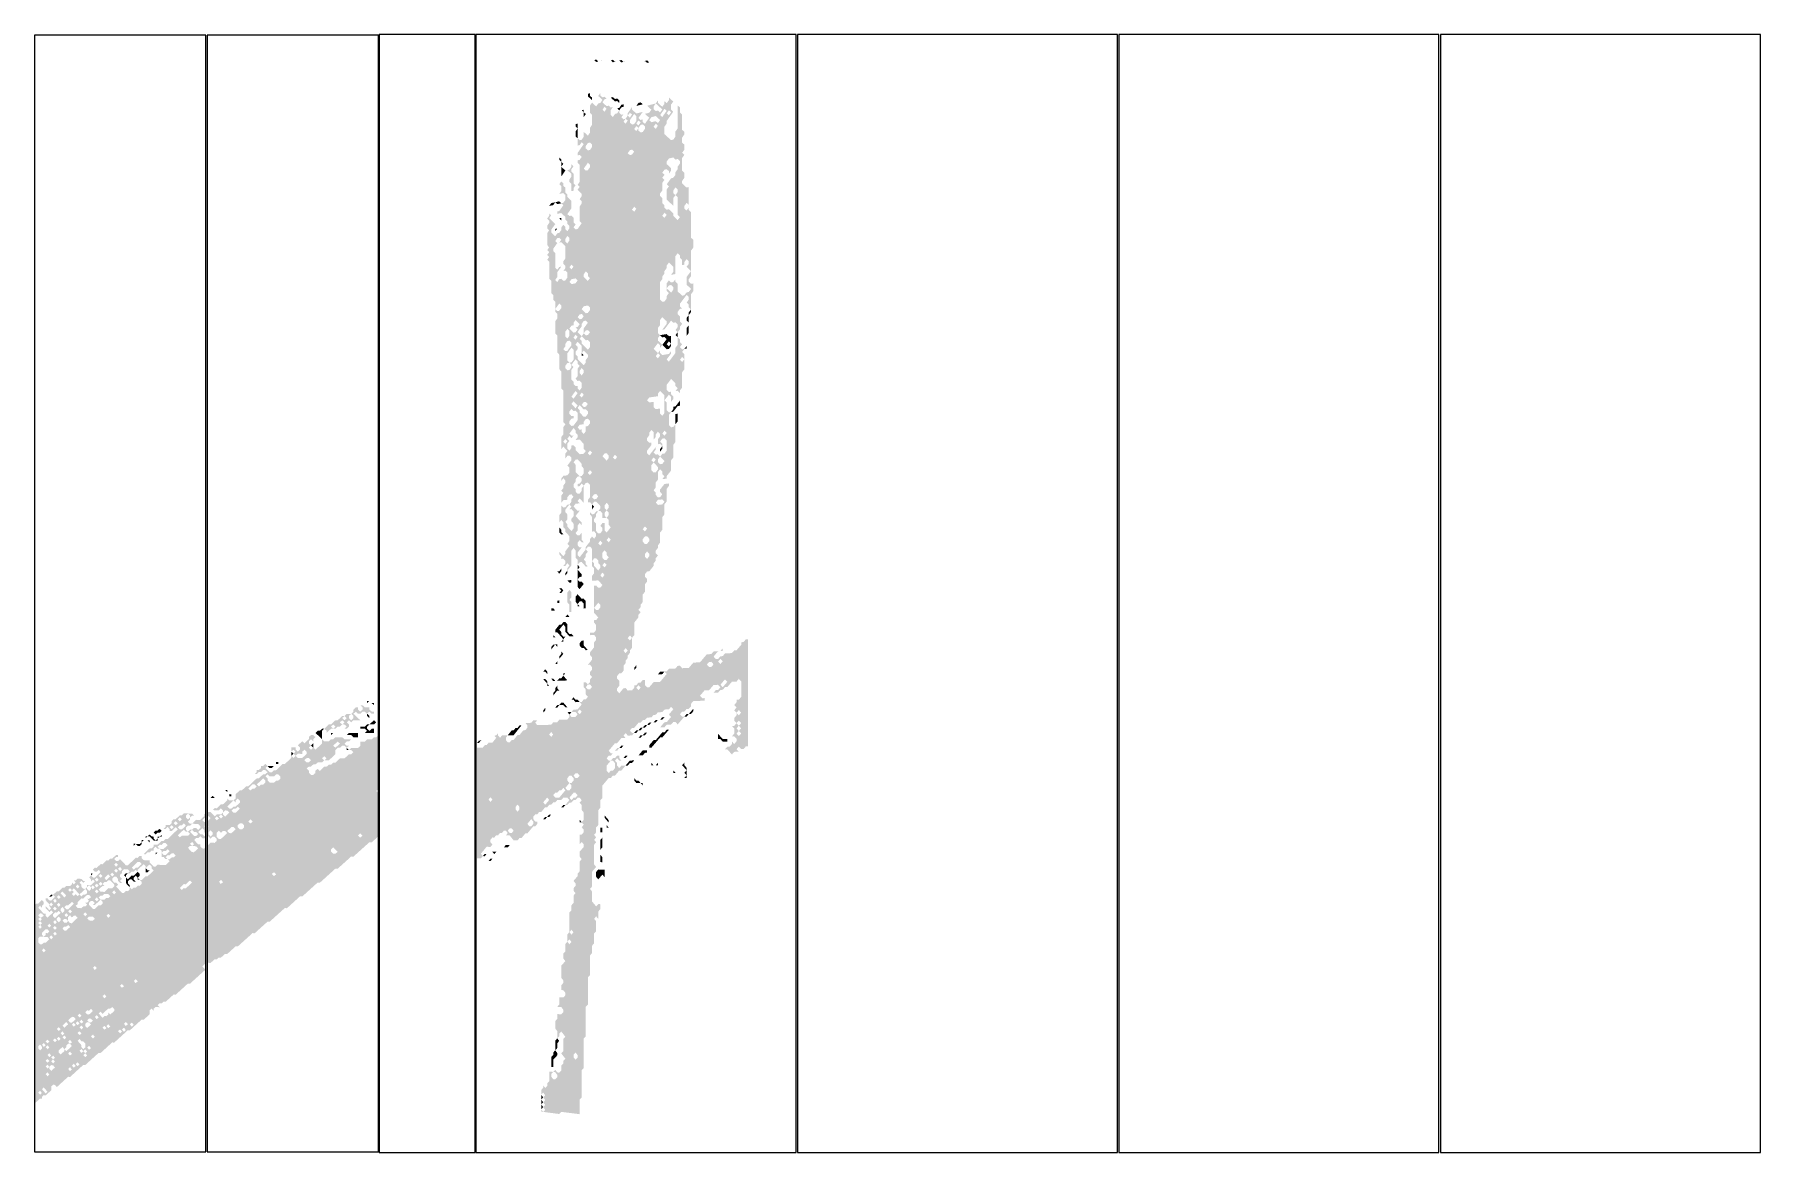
# Model space of a CAD drawing. Header units: millimetres. Extents: x 2 to 3598, y 550 to 2880.
import ezdxf

# ---------------------------------------------------------------- set-up
doc = ezdxf.new("R2010")
doc.units = ezdxf.units.MM
for name, color, linetype in [('INK_TRACE', 7, 'Continuous'), ('PANEL_CUT', 3, 'Continuous'), ('REVEAL_NO_PRINT', 1, 'Continuous')]:
    doc.layers.add(name, color=color, linetype=linetype)

msp = doc.modelspace()

# ---------------------------------------------------------------- hatches: boundary and pattern name
at = {"layer": 'INK_TRACE'}
for points in [[(1172, 2822.7), (1167.7, 2826.7), (1159.1, 2824.3), (1172, 2827.9), (1176.4, 2824), (1189.4, 2827.6), (1172, 2822.7)], [(1211.3, 2823.3), (1215.3, 2824.4), (1206.9, 2822.1), (1202.5, 2826.1), (1206.9, 2827.3), (1211.3, 2823.3)], [(1224.5, 2827), (1229, 2823), (1242.3, 2826.7), (1224.5, 2821.8), (1220.1, 2825.8), (1224.5, 2827)], [(1273.6, 2824.9), (1264.6, 2822.4), (1278.1, 2826.1), (1282.6, 2822.1), (1296.2, 2825.8), (1278.1, 2820.8), (1273.6, 2824.9)], [(1159.1, 2752.4), (1163.4, 2748.4), (1163.4, 2743.3), (1154.7, 2751.2), (1154.7, 2756.4), (1159.1, 2757.5), (1159.1, 2752.4)], [(1220.1, 2737.5), (1215.7, 2741.5), (1211.3, 2740.4), (1202.5, 2748.4), (1206.9, 2749.6), (1211.3, 2745.6), (1215.7, 2746.7), (1220.1, 2742.7), (1220.1, 2737.5)], [(1220.1, 2727.1), (1224.5, 2733.5), (1229, 2734.6), (1229, 2729.4), (1224.5, 2728.3), (1220.1, 2721.9), (1215.7, 2726), (1220.1, 2727.1)], [(1264.6, 2738.6), (1269.1, 2734.6), (1255.7, 2731.1), (1260.1, 2737.5), (1264.6, 2738.6)], [(1141.9, 2722.2), (1146.1, 2723.3), (1146.1, 2718.2), (1141.9, 2722.2)], [(1150.4, 2714.2), (1146.1, 2708), (1146.1, 2718.2), (1150.4, 2714.2)], [(1133.3, 2694.4), (1133.3, 2684.2), (1129, 2688.2), (1129, 2693.3), (1133.3, 2694.4)], [(1129, 2667.8), (1129, 2678), (1133.3, 2684.2), (1133.3, 2663.8), (1129, 2667.8)], [(1095.1, 2618.7), (1095.1, 2623.8), (1099.3, 2619.7), (1099.3, 2614.6), (1095.1, 2618.7)], [(1103.6, 2610.6), (1099.3, 2604.5), (1099.3, 2614.6), (1103.6, 2610.6)], [(1099.3, 2604.5), (1107.8, 2596.4), (1099.3, 2584.2), (1099.3, 2604.5)], [(1120.5, 2589.2), (1112, 2597.4), (1116.3, 2598.4), (1120.5, 2604.5), (1120.5, 2609.6), (1124.8, 2605.5), (1120.5, 2599.4), (1120.5, 2594.3), (1124.8, 2590.2), (1124.8, 2569.8), (1129, 2565.7), (1124.8, 2559.6), (1124.8, 2554.5), (1120.5, 2553.5), (1120.5, 2568.8), (1116.3, 2572.9), (1116.3, 2578), (1120.5, 2584.1), (1120.5, 2589.2)], [(1086.7, 2530.5), (1082.5, 2524.5), (1074.1, 2522.6), (1078.3, 2528.6), (1086.7, 2530.5)], [(1095.1, 2532.4), (1099.3, 2528.3), (1090.9, 2526.4), (1086.7, 2530.5), (1095.1, 2532.4)], [(1095.1, 2496.9), (1099.3, 2497.9), (1099.3, 2492.8), (1095.1, 2496.9)], [(1090.9, 2475.7), (1086.7, 2469.8), (1086.7, 2474.8), (1090.9, 2475.7)], [(1369.8, 2307), (1369.8, 2301.7), (1365.1, 2295.5), (1365.1, 2300.9), (1369.8, 2307)], [(1365.1, 2295.5), (1365.1, 2279.5), (1360.5, 2284.1), (1360.5, 2289.4), (1365.1, 2295.5)], [(1365.1, 2274.2), (1365.1, 2258.2), (1360.5, 2252.1), (1360.5, 2268.1), (1365.1, 2274.2)], [(1337.3, 2253.5), (1341.9, 2259.6), (1341.9, 2249), (1337.3, 2253.5)], [(1355.8, 2224.7), (1360.5, 2230.8), (1360.5, 2225.5), (1355.8, 2224.7)], [(1141.9, 2210.5), (1141.9, 2215.6), (1146.1, 2211.2), (1141.9, 2210.5)], [(1328.1, 2093.1), (1332.7, 2099.1), (1332.7, 2104.4), (1337.3, 2105), (1346.6, 2117), (1346.6, 2106.3), (1341.9, 2105.7), (1332.7, 2093.8), (1328.1, 2093.1)], [(1337.3, 2089.1), (1341.9, 2089.7), (1341.9, 2073.8), (1337.3, 2067.9), (1337.3, 2089.1)], [(1305.3, 2016.1), (1309.8, 2022), (1309.8, 2016.7), (1305.3, 2010.8), (1305.3, 2016.1)], [(1167.7, 1896), (1163.4, 1890.4), (1163.4, 1900.6), (1167.7, 1896)], [(1103.6, 1838.3), (1099.3, 1837.9), (1095.1, 1842.6), (1095.1, 1852.7), (1099.3, 1848), (1099.3, 1843), (1103.6, 1838.3)], [(1099.3, 1761.7), (1095.1, 1756.3), (1090.9, 1761), (1095.1, 1761.4), (1099.3, 1766.8), (1099.3, 1761.7)], [(1112, 1762.8), (1112, 1757.7), (1107.8, 1752.3), (1107.8, 1757.4), (1112, 1762.8)], [(1137.6, 1770), (1133.3, 1764.6), (1133.3, 1774.8), (1137.6, 1770)], [(1141.9, 1755), (1141.9, 1749.9), (1137.6, 1749.6), (1133.3, 1744.1), (1133.3, 1764.6), (1141.9, 1755)], [(1112, 1742.4), (1120.5, 1743.1), (1120.5, 1738), (1116.3, 1737.7), (1112, 1742.4)], [(1141.9, 1739.7), (1146.1, 1734.9), (1133.3, 1718.6), (1137.6, 1724), (1133.3, 1728.8), (1133.3, 1744.1), (1137.6, 1739.3), (1141.9, 1739.7)], [(1095.1, 1700.5), (1095.1, 1695.4), (1090.9, 1695.2), (1090.9, 1700.2), (1095.1, 1700.5)], [(1099.3, 1721.1), (1095.1, 1725.9), (1099.3, 1726.2), (1103.6, 1721.4), (1099.3, 1716.1), (1095.1, 1715.7), (1099.3, 1721.1)], [(1120.5, 1707.4), (1116.3, 1702), (1120.5, 1697.2), (1120.5, 1676.8), (1116.3, 1676.6), (1116.3, 1691.8), (1112, 1696.6), (1112, 1717), (1116.3, 1722.4), (1120.5, 1717.6), (1120.5, 1707.4)], [(1146.1, 1683.7), (1146.1, 1693.9), (1141.9, 1698.7), (1137.6, 1698.4), (1133.3, 1693), (1129, 1697.8), (1129, 1708), (1133.3, 1713.5), (1141.9, 1703.9), (1146.1, 1704.2), (1150.4, 1699.3), (1150.4, 1684), (1146.1, 1683.7)], [(1137.6, 1688.2), (1133.3, 1687.9), (1133.3, 1693), (1137.6, 1688.2)], [(1078.3, 1684.2), (1082.5, 1684.4), (1086.7, 1679.7), (1078.3, 1679.1), (1078.3, 1684.2)], [(1103.6, 1650.3), (1095.1, 1639.6), (1099.3, 1634.8), (1099.3, 1629.7), (1103.6, 1624.9), (1107.8, 1625.2), (1103.6, 1619.8), (1090.9, 1634.3), (1086.7, 1634.1), (1086.7, 1639.1), (1095.1, 1649.8), (1099.3, 1650.1), (1103.6, 1655.4), (1107.8, 1655.7), (1112, 1650.8), (1112, 1635.6), (1116.3, 1630.7), (1120.5, 1631), (1124.8, 1626.1), (1116.3, 1625.6), (1107.8, 1635.3), (1107.8, 1645.5), (1103.6, 1650.3)], [(1116.3, 1666.4), (1107.8, 1665.8), (1112, 1671.2), (1116.3, 1666.4)], [(1086.7, 1623.9), (1082.5, 1623.7), (1082.5, 1628.8), (1086.7, 1623.9)], [(1103.6, 1614.7), (1099.3, 1614.5), (1103.6, 1619.8), (1103.6, 1614.7)], [(1090.9, 1609), (1090.9, 1603.9), (1086.7, 1608.8), (1078.3, 1598.2), (1078.3, 1603.2), (1082.5, 1608.5), (1090.9, 1609)], [(1095.1, 1583.8), (1099.3, 1589.1), (1099.3, 1594.2), (1103.6, 1589.3), (1095.1, 1578.8), (1095.1, 1583.8)], [(1137.6, 1611.5), (1141.9, 1616.9), (1146.1, 1617.1), (1146.1, 1606.9), (1159.1, 1592.1), (1154.7, 1597.1), (1150.4, 1596.8), (1146.1, 1601.7), (1141.9, 1601.5), (1137.6, 1606.4), (1137.6, 1611.5)], [(1070, 1552.3), (1070, 1547.3), (1065.8, 1552.1), (1061.6, 1551.9), (1065.8, 1557.2), (1070, 1552.3)], [(1086.7, 1568.2), (1090.9, 1573.5), (1090.9, 1568.4), (1086.7, 1568.2)], [(1103.6, 1543.6), (1103.6, 1548.7), (1107.8, 1548.9), (1103.6, 1543.6)], [(1255.7, 1565.6), (1255.7, 1560.4), (1251.2, 1555), (1251.2, 1560.2), (1255.7, 1565.6)], [(1309.8, 1546.9), (1300.7, 1546.6), (1305.3, 1552), (1314.4, 1552.4), (1309.8, 1546.9)], [(1065.8, 1537), (1070, 1532.1), (1070, 1527.1), (1061.6, 1536.8), (1065.8, 1537)], [(1074.1, 1522.2), (1070, 1522), (1070, 1527.1), (1074.1, 1522.2)], [(1116.3, 1534), (1082.5, 1532.6), (1078.3, 1537.5), (1082.5, 1537.7), (1086.7, 1532.8), (1090.9, 1533), (1095.1, 1538.2), (1099.3, 1538.4), (1103.6, 1543.6), (1112, 1533.8), (1116.3, 1534)], [(1090.9, 1522.8), (1090.9, 1517.7), (1095.1, 1512.8), (1090.9, 1512.7), (1082.5, 1502.3), (1082.5, 1507.3), (1086.7, 1512.5), (1086.7, 1517.6), (1090.9, 1522.8)], [(699.4, 1491.1), (694.6, 1486.6), (694.6, 1491.1), (699.4, 1491.1)], [(699.4, 1491.1), (704.2, 1486.7), (708.9, 1486.7), (708.9, 1482.2), (699.4, 1491.1)], [(1061.6, 1471.3), (1065.8, 1476.5), (1065.8, 1471.4), (1061.6, 1466.3), (1061.6, 1471.3)], [(1095.1, 1482.4), (1090.9, 1477.2), (1086.7, 1477.1), (1090.9, 1482.3), (1095.1, 1482.4)], [(1107.8, 1477.7), (1103.6, 1482.6), (1095.1, 1482.4), (1099.3, 1487.6), (1103.6, 1487.7), (1112, 1477.8), (1107.8, 1477.7)], [(1124.8, 1493.5), (1120.5, 1493.4), (1124.8, 1498.6), (1129, 1493.6), (1133.3, 1493.8), (1137.6, 1488.8), (1129, 1488.5), (1124.8, 1493.5)], [(1369.8, 1469.4), (1374.4, 1474.8), (1374.4, 1469.5), (1369.8, 1464), (1365.1, 1463.9), (1369.8, 1469.4)], [(689.9, 1424.2), (694.6, 1428.7), (689.9, 1433.1), (680.4, 1433.1), (680.4, 1437.6), (689.9, 1437.6), (694.6, 1442), (699.4, 1442), (694.6, 1437.6), (694.6, 1433.1), (699.4, 1428.6), (704.2, 1433.1), (708.9, 1433.1), (708.9, 1424.2), (689.9, 1424.2)], [(699.4, 1455.4), (694.6, 1459.9), (694.6, 1464.3), (699.4, 1459.9), (699.4, 1455.4)], [(713.7, 1446.5), (708.9, 1442), (699.4, 1442), (708.9, 1451), (713.7, 1446.5)], [(1016.3, 1440), (1000, 1419.7), (987.8, 1419.5), (995.9, 1429.6), (1000, 1429.7), (1004.1, 1434.8), (1008.1, 1434.9), (1012.2, 1439.9), (1020.4, 1440.1), (1016.3, 1440)], [(1112, 1467.6), (1120.5, 1467.9), (1116.3, 1462.7), (1112, 1467.6)], [(1273.6, 1440.6), (1278.1, 1440.7), (1273.6, 1435.4), (1269.1, 1435.3), (1273.6, 1440.6)], [(1278.1, 1440.7), (1282.6, 1446), (1287.1, 1446.2), (1282.6, 1440.8), (1278.1, 1440.7)], [(1291.7, 1446.3), (1296.2, 1451.6), (1300.7, 1451.7), (1296.2, 1446.4), (1289.5, 1446.2), (1291.7, 1446.3)], [(1305.3, 1451.8), (1309.8, 1457.2), (1314.4, 1457.3), (1319, 1462.7), (1309.8, 1451.9), (1305.3, 1451.8)], [(1355.8, 1458.3), (1360.5, 1463.8), (1365.1, 1463.9), (1360.5, 1458.5), (1355.8, 1458.3)], [(600.8, 1411.3), (587, 1424.5), (591.6, 1428.9), (596.2, 1428.9), (600.8, 1433.3), (605.4, 1433.2), (600.8, 1428.9), (600.8, 1411.3)], [(624, 1424.4), (619.4, 1420), (619.4, 1424.4), (628.7, 1424.4), (624, 1424.4)], [(666.2, 1415.4), (661.5, 1419.8), (647.4, 1419.9), (652.1, 1419.9), (656.8, 1424.3), (675.7, 1424.2), (675.7, 1415.4), (666.2, 1415.4)], [(927.9, 1403.6), (923.9, 1403.6), (927.9, 1408.6), (939.8, 1408.8), (931.8, 1408.6), (927.9, 1403.6)], [(1229, 1398), (1233.4, 1403.3), (1224.5, 1392.8), (1220.1, 1392.7), (1224.5, 1398), (1229, 1398)], [(1251.2, 1424.5), (1255.7, 1429.8), (1260.1, 1429.8), (1255.7, 1424.5), (1251.2, 1424.5)], [(1260.1, 1429.8), (1264.6, 1435.2), (1269.1, 1435.3), (1264.6, 1429.9), (1260.1, 1429.8)], [(1260.1, 1414.2), (1264.6, 1419.5), (1269.1, 1419.5), (1264.6, 1414.2), (1260.1, 1414.2)], [(1269.1, 1419.5), (1273.6, 1424.9), (1278.1, 1425), (1273.6, 1419.6), (1269.1, 1419.5)], [(1282.6, 1393.5), (1282.6, 1398.8), (1291.7, 1409.4), (1296.2, 1409.5), (1309.8, 1425.6), (1314.4, 1425.6), (1319, 1431), (1323.6, 1431.1), (1309.8, 1415), (1305.3, 1414.9), (1287.1, 1393.6), (1282.6, 1393.5)], [(1435.8, 1411.7), (1445.3, 1411.9), (1445.3, 1406.5), (1435.8, 1406.3), (1431, 1411.6), (1426.2, 1411.6), (1426.2, 1422.3), (1435.8, 1411.7)], [(536.6, 1376.7), (536.6, 1385.4), (541.2, 1381), (536.6, 1376.7)], [(582.4, 1393.8), (577.8, 1398.2), (582.4, 1402.6), (582.4, 1393.8)], [(652.1, 1388.9), (652.1, 1393.3), (656.8, 1388.8), (652.1, 1388.9)], [(1229, 1372), (1233.4, 1377.3), (1237.8, 1377.3), (1233.4, 1372.1), (1229, 1372)], [(1237.8, 1356.5), (1233.4, 1356.5), (1242.3, 1366.9), (1251.2, 1367), (1246.7, 1361.8), (1242.3, 1361.7), (1237.8, 1356.5)], [(1269.1, 1377.6), (1260.1, 1377.5), (1269.1, 1388.1), (1278.1, 1388.2), (1278.1, 1383), (1273.6, 1382.9), (1269.1, 1377.6)], [(496, 1351.1), (491.5, 1351.2), (487.1, 1355.6), (500.5, 1355.4), (496, 1351.1)], [(509.5, 1363.9), (509.5, 1359.6), (505, 1359.7), (505, 1364), (509.5, 1363.9)], [(1291.7, 1356.8), (1287.1, 1356.8), (1287.1, 1362), (1291.7, 1356.8)], [(1296.2, 1356.9), (1300.7, 1362.1), (1300.7, 1356.9), (1295.4, 1356.8), (1296.2, 1356.9)], [(1332.7, 1341.2), (1332.7, 1346.5), (1337.3, 1341.2), (1341.9, 1341.2), (1332.7, 1341.2)], [(1360.5, 1346.6), (1351.2, 1357.2), (1346.6, 1351.9), (1355.8, 1362.6), (1355.8, 1357.2), (1360.5, 1351.9), (1360.5, 1346.6)], [(1360.5, 1336), (1355.8, 1341.3), (1360.5, 1346.6), (1360.5, 1336)], [(1360.5, 1330.6), (1355.8, 1330.6), (1360.5, 1336), (1360.5, 1330.6)], [(403.1, 1305.4), (403.1, 1301.1), (398.7, 1305.5), (403.1, 1305.4)], [(411.8, 1296.7), (411.8, 1292.4), (407.5, 1292.5), (407.5, 1296.8), (411.8, 1296.7)], [(1255.7, 1320), (1251.2, 1325.2), (1251.2, 1330.5), (1255.7, 1325.2), (1260.1, 1325.2), (1264.6, 1320), (1255.7, 1320)], [(1264.6, 1320), (1269.1, 1320), (1269.1, 1314.8), (1264.6, 1320)], [(368.4, 1289.1), (372.7, 1293.3), (377, 1288.9), (368.4, 1289.1)], [(1107.8, 1274.3), (1103.6, 1269.3), (1099.3, 1269.3), (1103.6, 1274.3), (1107.8, 1274.3)], [(266.4, 1220.4), (262.2, 1216.4), (258, 1216.5), (253.9, 1212.5), (249.7, 1216.8), (253.9, 1220.8), (258, 1220.7), (262.2, 1224.7), (266.4, 1220.4)], [(1057.5, 1244.5), (1061.6, 1244.5), (1065.8, 1249.5), (1070, 1249.4), (1065.8, 1244.4), (1057.5, 1244.5)], [(1074.1, 1254.4), (1078.3, 1254.3), (1074.1, 1249.3), (1070, 1249.4), (1074.1, 1254.4)], [(1137.6, 1238.2), (1137.6, 1243.4), (1141.9, 1238.2), (1137.6, 1238.2)], [(1180.7, 1227.3), (1185.1, 1227.2), (1185.1, 1216.9), (1180.7, 1216.9), (1180.7, 1227.3)], [(1189.4, 1252.9), (1198.2, 1242.5), (1198.2, 1237.3), (1189.4, 1247.8), (1189.4, 1252.9)], [(1198.2, 1226.9), (1193.8, 1227), (1193.8, 1232.2), (1198.2, 1226.9)], [(208.3, 1193.4), (220.7, 1192.9), (224.8, 1196.9), (224.8, 1192.8), (220.7, 1188.8), (216.6, 1188.9), (212.4, 1193.2), (208.3, 1189.3), (208.3, 1193.4)], [(224.8, 1201.1), (228.9, 1200.9), (233.1, 1204.9), (224.8, 1196.9), (224.8, 1201.1)], [(237.2, 1208.9), (233.1, 1204.9), (233.1, 1209.1), (237.2, 1208.9)], [(241.4, 1212.9), (245.5, 1208.6), (249.7, 1208.5), (249.7, 1204.3), (253.9, 1200), (258, 1204), (258, 1199.8), (249.7, 1200.1), (241.4, 1208.8), (237.2, 1208.9), (241.4, 1212.9)], [(237.2, 1200.6), (241.4, 1200.4), (241.4, 1196.3), (237.2, 1200.6)], [(262.2, 1208), (258, 1204), (258, 1208.2), (262.2, 1208)], [(262.2, 1208), (266.4, 1212.1), (266.4, 1207.9), (262.2, 1208)], [(979.8, 1186.1), (983.8, 1191), (991.9, 1190.8), (987.8, 1185.9), (979.8, 1186.1)], [(1180.7, 1180.9), (1180.7, 1201.5), (1185.1, 1206.5), (1185.1, 1185.9), (1180.7, 1180.9)], [(253.9, 1170.8), (253.9, 1174.9), (258, 1174.8), (253.9, 1170.8)], [(935.8, 1167.6), (939.8, 1172.4), (943.7, 1172.3), (939.8, 1167.5), (935.8, 1167.6)], [(951.7, 1162.2), (955.7, 1162.1), (951.7, 1157.2), (947.7, 1157.4), (951.7, 1162.2)], [(951.7, 1177), (963.7, 1176.6), (959.7, 1171.8), (955.7, 1176.9), (951.7, 1177)], [(1180.7, 1170.6), (1185.1, 1165.3), (1185.1, 1155), (1180.7, 1155.1), (1180.7, 1170.6)], [(123.2, 1131.3), (119.2, 1127.4), (119.2, 1131.5), (123.2, 1131.3)], [(191.9, 1132), (196, 1131.8), (191.9, 1127.9), (191.9, 1123.7), (183.8, 1132.4), (187.8, 1128.1), (191.9, 1132)], [(196, 1111.1), (200.1, 1106.8), (200.1, 1102.6), (191.9, 1111.3), (191.9, 1123.7), (196, 1119.4), (204.2, 1127.3), (208.3, 1127.1), (216.6, 1135), (220.7, 1130.6), (220.7, 1126.5), (216.6, 1122.5), (212.4, 1126.9), (208.3, 1122.9), (208.3, 1118.8), (212.4, 1114.4), (208.3, 1114.6), (204.2, 1119), (200.1, 1119.2), (196, 1115.3), (196, 1111.1)], [(216.6, 1118.4), (216.6, 1122.5), (220.7, 1118.2), (216.6, 1118.4)], [(241.4, 1137.9), (237.2, 1134), (233.1, 1134.2), (233.1, 1142.5), (237.2, 1138.1), (241.4, 1137.9)], [(1189.4, 1139.3), (1189.4, 1123.8), (1185.1, 1129.2), (1176.4, 1119.2), (1172, 1124.5), (1172, 1134.8), (1176.4, 1139.8), (1189.4, 1139.3)], [(36.3, 1087.1), (40.2, 1086.9), (36.3, 1083.1), (32.4, 1083.3), (28.6, 1079.5), (36.3, 1087.1)], [(1078.3, 748.7), (1082.5, 753.3), (1082.5, 758.3), (1086.7, 763), (1090.9, 757.4), (1090.9, 752.4), (1082.5, 743.2), (1082.5, 728), (1078.3, 728.4), (1078.3, 748.7)], [(1086.7, 763), (1086.7, 783.2), (1090.9, 787.9), (1095.1, 782.4), (1090.9, 777.7), (1090.9, 767.6), (1086.7, 763)], [(1061.6, 664.8), (1057.5, 660.3), (1057.5, 670.3), (1061.6, 664.8)], [(1057.5, 650.2), (1057.5, 660.3), (1061.6, 654.7), (1057.5, 650.2)], [(1061.6, 644.6), (1057.5, 640.1), (1057.5, 650.2), (1061.6, 644.6)]]:
    msp.add_hatch(color=7, dxfattribs=at).paths.add_polyline_path(points)
h = msp.add_hatch(color=7, dxfattribs=at)
h.paths.add_polyline_path([(971.7, 1414.2), (975.7, 1419.3), (987.8, 1419.5), (983.8, 1414.5), (983.8, 1409.5), (987.8, 1404.6), (991.9, 1404.7), (995.9, 1409.7), (1000, 1409.8), (1008.1, 1419.9), (1012.2, 1420), (1020.4, 1430.1), (1024.5, 1430.2), (1028.6, 1435.3), (1028.6, 1440.3), (1024.5, 1445.2), (1036.8, 1445.5), (1040.9, 1450.6), (1049.2, 1450.8), (1045.1, 1445.7), (1049.2, 1440.8), (1078.3, 1441.4), (1082.5, 1446.6), (1090.9, 1446.8), (1095.1, 1452), (1112, 1452.4), (1116.3, 1457.6), (1116.3, 1462.7), (1120.5, 1457.7), (1129, 1457.9), (1133.3, 1463.1), (1129, 1468.1), (1120.5, 1467.9), (1124.8, 1473.1), (1133.3, 1473.3), (1141.9, 1483.8), (1137.6, 1488.8), (1141.9, 1488.9), (1146.1, 1494.2), (1150.4, 1494.3), (1154.7, 1499.6), (1150.4, 1504.6), (1150.4, 1514.8), (1146.1, 1519.8), (1146.1, 1530), (1150.4, 1530.2), (1154.7, 1525.2), (1159.1, 1530.5), (1159.1, 1535.7), (1163.4, 1541), (1159.1, 1545.9), (1159.1, 1551.1), (1163.4, 1556.4), (1163.4, 1561.5), (1159.1, 1566.5), (1150.4, 1566.1), (1154.7, 1566.3), (1163.4, 1576.9), (1163.4, 1582.1), (1159.1, 1587), (1159.1, 1592.1), (1167.7, 1602.9), (1167.7, 1613.1), (1172, 1618.5), (1172, 1623.7), (1167.7, 1628.6), (1159.1, 1628.1), (1159.1, 1633.2), (1167.7, 1633.7), (1172, 1639.1), (1172, 1649.4), (1167.7, 1654.3), (1167.7, 1659.4), (1172, 1659.7), (1176.4, 1665.1), (1167.7, 1674.8), (1167.7, 1685.1), (1167.7, 1731.4), (1172, 1731.7), (1176.4, 1726.9), (1180.7, 1727.2), (1185.1, 1732.7), (1176.4, 1742.4), (1163.4, 1741.4), (1163.4, 1751.6), (1167.7, 1757.1), (1167.7, 1767.4), (1163.4, 1772.2), (1163.4, 1782.5), (1163.4, 1808.2), (1159.1, 1812.9), (1154.7, 1812.5), (1150.4, 1807), (1154.7, 1802.2), (1150.4, 1796.7), (1150.4, 1791.6), (1146.1, 1786.1), (1150.4, 1781.4), (1150.4, 1776.2), (1154.7, 1771.5), (1150.4, 1771.1), (1141.9, 1780.6), (1137.6, 1780.2), (1133.3, 1774.8), (1133.3, 1785), (1129, 1789.7), (1129, 1805), (1124.8, 1809.8), (1120.5, 1804.3), (1120.5, 1773.7), (1112, 1762.8), (1112, 1767.9), (1116.3, 1773.3), (1112, 1778.1), (1107.8, 1772.6), (1103.6, 1772.3), (1107.8, 1777.7), (1107.8, 1782.8), (1103.6, 1787.5), (1099.3, 1787.1), (1099.3, 1792.2), (1095.1, 1796.9), (1095.1, 1802), (1103.6, 1792.6), (1107.8, 1798), (1107.8, 1803.1), (1116.3, 1814.1), (1112, 1818.8), (1116.3, 1824.3), (1116.3, 1834.4), (1107.8, 1843.8), (1107.8, 1848.9), (1103.6, 1853.5), (1103.6, 1863.7), (1099.3, 1868.4), (1095.1, 1862.8), (1095.1, 1878.1), (1099.3, 1883.6), (1099.3, 1898.8), (1103.6, 1894.2), (1107.8, 1894.6), (1112, 1900.2), (1116.3, 1900.7), (1120.5, 1906.2), (1120.5, 1911.3), (1124.8, 1916.9), (1120.5, 1921.5), (1116.3, 1921), (1112, 1915.5), (1112, 1910.4), (1103.6, 1909.4), (1099.3, 1903.9), (1099.3, 1919.1), (1103.6, 1924.7), (1099.3, 1929.3), (1103.6, 1934.8), (1103.6, 1939.9), (1107.8, 1945.5), (1107.8, 1950.6), (1103.6, 1955.2), (1099.3, 1949.6), (1099.3, 1954.7), (1103.6, 1960.2), (1112, 1961.3), (1116.3, 1966.9), (1116.3, 1977), (1112, 1981.6), (1120.5, 1992.9), (1120.5, 1998), (1116.3, 2002.5), (1112, 2002), (1107.8, 1996.3), (1107.8, 2006.5), (1112, 2012.1), (1103.6, 2021.2), (1099.3, 2015.6), (1099.3, 2041), (1103.6, 2046.6), (1103.6, 2061.9), (1107.8, 2067.5), (1103.6, 2072), (1103.6, 2138.1), (1099.3, 2142.5), (1099.3, 2178), (1095.1, 2182.4), (1095.1, 2212.9), (1090.9, 2217.2), (1090.9, 2252.7), (1086.7, 2257), (1086.7, 2282.4), (1090.9, 2288.2), (1090.9, 2298.3), (1086.7, 2302.6), (1086.7, 2307.7), (1086.7, 2322.9), (1082.5, 2327.1), (1082.5, 2337.3), (1078.3, 2341.5), (1078.3, 2366.8), (1074.1, 2371), (1074.1, 2406.4), (1070, 2410.6), (1074.1, 2416.5), (1070, 2420.7), (1074.1, 2426.6), (1070, 2430.8), (1074.1, 2436.7), (1070, 2440.9), (1070, 2466.1), (1074.1, 2472.1), (1070, 2476.2), (1070, 2481.3), (1074.1, 2487.2), (1074.1, 2492.3), (1070, 2496.4), (1074.1, 2502.4), (1074.1, 2507.4), (1078.3, 2503.3), (1074.1, 2497.3), (1086.7, 2484.9), (1078.3, 2473), (1078.3, 2467.9), (1086.7, 2459.6), (1090.9, 2465.6), (1095.1, 2466.5), (1099.3, 2472.5), (1099.3, 2477.6), (1103.6, 2483.6), (1107.8, 2479.4), (1107.8, 2474.3), (1112, 2470.1), (1116.3, 2476.2), (1116.3, 2481.2), (1112, 2485.4), (1112, 2490.5), (1107.8, 2494.7), (1107.8, 2499.7), (1099.3, 2508), (1090.9, 2506.1), (1090.9, 2511.2), (1095.1, 2512.2), (1103.6, 2524.2), (1099.3, 2528.3), (1103.6, 2529.3), (1107.8, 2535.3), (1107.8, 2545.5), (1103.6, 2549.6), (1095.1, 2547.7), (1099.3, 2553.7), (1099.3, 2563.9), (1095.1, 2568), (1099.3, 2574), (1103.6, 2569.9), (1103.6, 2564.9), (1107.8, 2560.8), (1107.8, 2550.6), (1112, 2546.5), (1112, 2541.4), (1120.5, 2533.1), (1120.5, 2517.9), (1112, 2505.8), (1116.3, 2501.6), (1120.5, 2502.6), (1124.8, 2498.4), (1124.8, 2488.2), (1129, 2484), (1124.8, 2478), (1129, 2473.8), (1133.3, 2474.7), (1141.9, 2486.8), (1137.6, 2491), (1137.6, 2521.7), (1141.9, 2527.8), (1141.9, 2532.9), (1137.6, 2537), (1141.9, 2543.1), (1141.9, 2548.2), (1133.3, 2556.5), (1137.6, 2562.6), (1133.3, 2566.7), (1137.6, 2572.8), (1137.6, 2608.6), (1133.3, 2612.7), (1133.3, 2617.8), (1137.6, 2618.8), (1141.9, 2625), (1137.6, 2629.1), (1133.3, 2628), (1133.3, 2633.1), (1146.1, 2651.6), (1141.9, 2655.7), (1137.6, 2649.5), (1133.3, 2648.5), (1133.3, 2663.8), (1137.6, 2659.7), (1141.9, 2660.8), (1146.1, 2667), (1146.1, 2677.2), (1154.7, 2669.2), (1159.1, 2675.4), (1159.1, 2685.6), (1163.4, 2691.9), (1163.4, 2712.4), (1159.1, 2716.5), (1159.1, 2731.9), (1163.4, 2738.1), (1172, 2730.1), (1176.4, 2736.4), (1180.7, 2737.5), (1185.1, 2743.8), (1176.4, 2751.9), (1180.7, 2758.2), (1180.7, 2753), (1185.1, 2749), (1189.4, 2750.2), (1193.8, 2746.1), (1189.4, 2745), (1185.1, 2738.7), (1193.8, 2730.6), (1198.2, 2731.8), (1202.5, 2727.7), (1206.9, 2728.9), (1202.5, 2722.6), (1202.5, 2712.2), (1206.9, 2708.2), (1211.3, 2714.5), (1215.7, 2715.6), (1220.1, 2721.9), (1220.1, 2716.7), (1224.5, 2712.7), (1229, 2713.8), (1224.5, 2707.5), (1229, 2703.4), (1233.4, 2704.5), (1237.8, 2710.9), (1237.8, 2716.1), (1246.7, 2728.8), (1246.7, 2723.6), (1255.7, 2715.4), (1269.1, 2718.8), (1273.6, 2714.7), (1282.6, 2717), (1287.1, 2723.4), (1278.1, 2731.6), (1296.2, 2736.3), (1300.7, 2742.7), (1300.7, 2737.4), (1309.8, 2729.2), (1314.4, 2735.7), (1314.4, 2741), (1319, 2736.8), (1323.6, 2743.3), (1323.6, 2748.6), (1332.7, 2740.4), (1328.1, 2733.9), (1328.1, 2723.3), (1332.7, 2719.2), (1319, 2699.8), (1319, 2694.5), (1314.4, 2688.1), (1314.4, 2672.3), (1328.1, 2659.8), (1332.7, 2660.9), (1337.3, 2667.3), (1337.3, 2677.9), (1341.9, 2684.3), (1341.9, 2732.1), (1346.6, 2728), (1346.6, 2717.3), (1351.2, 2713.2), (1351.2, 2681.3), (1355.8, 2677.1), (1355.8, 2671.8), (1351.2, 2665.3), (1351.2, 2654.7), (1355.8, 2650.5), (1355.8, 2639.8), (1351.2, 2633.4), (1355.8, 2629.2), (1351.2, 2622.8), (1351.2, 2596.2), (1355.8, 2591.9), (1355.8, 2581.3), (1351.2, 2574.9), (1351.2, 2569.6), (1360.5, 2561), (1365.1, 2562.1), (1365.1, 2524.8), (1360.5, 2529.1), (1355.8, 2522.7), (1355.8, 2517.4), (1360.5, 2513.1), (1365.1, 2519.4), (1365.1, 2514.1), (1369.8, 2509.7), (1369.8, 2456.4), (1374.4, 2452), (1374.4, 2436), (1369.8, 2429.7), (1369.8, 2387), (1369.8, 2376.4), (1365.1, 2370.2), (1365.1, 2364.8), (1369.8, 2360.4), (1374.4, 2361.2), (1374.4, 2345.2), (1369.8, 2339), (1369.8, 2307), (1365.1, 2311.5), (1365.1, 2316.8), (1360.5, 2321.3), (1365.1, 2327.5), (1365.1, 2332.8), (1360.5, 2337.3), (1346.6, 2318.9), (1346.6, 2313.5), (1351.2, 2309), (1346.6, 2308.2), (1341.9, 2302.1), (1341.9, 2296.8), (1346.6, 2292.3), (1346.6, 2281.7), (1351.2, 2277.1), (1346.6, 2271), (1346.6, 2265.7), (1341.9, 2259.6), (1337.3, 2264.2), (1341.9, 2270.2), (1341.9, 2275.6), (1337.3, 2280.1), (1332.7, 2279.3), (1328.1, 2283.8), (1314.4, 2265.5), (1309.8, 2264.8), (1319, 2276.9), (1319, 2282.2), (1309.8, 2291.2), (1305.3, 2285.1), (1305.3, 2274.5), (1300.7, 2268.5), (1300.7, 2257.9), (1305.3, 2253.4), (1300.7, 2247.4), (1300.7, 2242.1), (1309.8, 2233.1), (1305.3, 2227.1), (1305.3, 2232.3), (1300.7, 2236.9), (1291.7, 2224.8), (1300.7, 2215.8), (1305.3, 2221.8), (1305.3, 2216.5), (1309.8, 2212), (1323.6, 2214.2), (1328.1, 2220.2), (1328.1, 2214.9), (1319, 2202.9), (1323.6, 2198.3), (1337.3, 2216.4), (1337.3, 2227), (1341.9, 2233.1), (1341.9, 2249), (1346.6, 2244.5), (1346.6, 2239.2), (1351.2, 2234.6), (1346.6, 2228.5), (1351.2, 2224), (1355.8, 2224.7), (1351.2, 2218.6), (1355.8, 2214.1), (1355.8, 2203.4), (1355.8, 2182.1), (1351.2, 2176.1), (1351.2, 2144.2), (1346.6, 2138.2), (1346.6, 2132.9), (1341.9, 2137.5), (1337.3, 2136.8), (1341.9, 2142.8), (1337.3, 2147.5), (1337.3, 2152.8), (1328.1, 2162), (1319, 2150), (1319, 2139.4), (1323.6, 2134.8), (1328.1, 2135.5), (1328.1, 2130.2), (1332.7, 2125.6), (1332.7, 2120.3), (1328.1, 2114.3), (1328.1, 2124.9), (1323.6, 2129.5), (1314.4, 2117.6), (1319, 2113), (1319, 2097.1), (1323.6, 2092.5), (1328.1, 2093.1), (1323.6, 2087.2), (1323.6, 2066), (1328.1, 2061.4), (1332.7, 2062), (1337.3, 2067.9), (1337.3, 2030.8), (1332.7, 2024.9), (1332.7, 1998.4), (1328.1, 1992.5), (1328.1, 1971.3), (1319, 1959.7), (1319, 1954.4), (1309.8, 1953.4), (1314.4, 1959.2), (1309.8, 1963.9), (1309.8, 1969.2), (1305.3, 1973.9), (1300.7, 1968.1), (1300.7, 1952.3), (1296.2, 1946.5), (1296.2, 1936), (1291.7, 1930.2), (1296.2, 1925.5), (1296.2, 1920.2), (1300.7, 1915.4), (1305.3, 1915.9), (1309.8, 1921.7), (1305.3, 1926.5), (1305.3, 1931.7), (1314.4, 1943.3), (1323.6, 1944.3), (1323.6, 1939.1), (1319, 1933.3), (1319, 1906.8), (1314.4, 1901.1), (1314.4, 1879.9), (1309.8, 1874.2), (1309.8, 1847.8), (1305.3, 1842.1), (1305.3, 1821), (1300.7, 1815.3), (1300.7, 1810), (1296.2, 1804.4), (1296.2, 1799.1), (1300.7, 1794.2), (1296.2, 1788.6), (1296.2, 1783.3), (1291.7, 1777.7), (1291.7, 1772.4), (1282.6, 1761.2), (1278.1, 1760.8), (1273.6, 1755.2), (1273.6, 1750), (1278.1, 1745.1), (1278.1, 1739.8), (1273.6, 1734.2), (1273.6, 1718.5), (1269.1, 1712.9), (1269.1, 1697.2), (1264.6, 1691.7), (1264.6, 1686.4), (1260.1, 1680.9), (1264.6, 1676), (1260.1, 1670.5), (1260.1, 1665.2), (1251.2, 1654.2), (1251.2, 1628.1), (1246.7, 1622.6), (1246.7, 1601.8), (1242.3, 1596.3), (1242.3, 1591.1), (1237.8, 1585.7), (1237.8, 1580.5), (1233.4, 1575.1), (1233.4, 1569.9), (1229, 1564.5), (1229, 1554.1), (1224.5, 1548.7), (1220.1, 1548.5), (1215.7, 1543.1), (1215.7, 1537.9), (1220.1, 1532.9), (1220.1, 1522.5), (1215.7, 1517.2), (1215.7, 1512), (1220.1, 1506.9), (1229, 1517.6), (1233.4, 1517.8), (1237.8, 1512.8), (1246.7, 1513.1), (1251.2, 1518.4), (1251.2, 1523.7), (1255.7, 1523.8), (1260.1, 1529.2), (1264.6, 1529.4), (1269.1, 1534.8), (1273.6, 1535), (1273.6, 1524.5), (1278.1, 1519.4), (1282.6, 1519.6), (1291.7, 1530.4), (1305.3, 1530.9), (1319, 1547.3), (1314.4, 1552.4), (1319, 1552.6), (1323.6, 1558.1), (1337.3, 1558.7), (1341.9, 1564.2), (1346.6, 1564.4), (1351.2, 1559.3), (1365.1, 1559.9), (1374.4, 1570.9), (1388.5, 1571.6), (1402.6, 1588.3), (1412, 1588.7), (1416.7, 1594.3), (1431, 1595), (1435.8, 1600.7), (1435.8, 1595.3), (1426.2, 1594.8), (1416.7, 1583.6), (1421.5, 1578.4), (1426.2, 1578.6), (1431, 1584.2), (1435.8, 1584.5), (1440.5, 1590.1), (1454.9, 1590.8), (1459.7, 1596.4), (1464.5, 1596.7), (1474.2, 1608), (1474.2, 1613.4), (1479, 1613.7), (1483.9, 1619.4), (1488.7, 1619.6), (1488.7, 1396.2), (1483.9, 1396.2), (1479, 1390.7), (1474.2, 1390.6), (1469.3, 1396), (1464.5, 1390.5), (1469.3, 1385.1), (1459.7, 1385), (1454.9, 1379.5), (1445.3, 1390.2), (1440.5, 1390.2), (1445.3, 1395.7), (1450.1, 1395.7), (1454.9, 1401.2), (1454.9, 1406.6), (1459.7, 1401.3), (1464.5, 1406.8), (1464.5, 1412.2), (1459.7, 1417.5), (1454.9, 1417.4), (1459.7, 1422.9), (1459.7, 1433.8), (1450.1, 1444.4), (1454.9, 1439.1), (1459.7, 1439.2), (1464.5, 1444.7), (1459.7, 1450.1), (1459.7, 1455.5), (1464.5, 1461), (1464.5, 1466.4), (1459.7, 1471.7), (1464.5, 1477.3), (1459.7, 1482.6), (1464.5, 1488.1), (1464.5, 1493.6), (1469.3, 1493.7), (1474.2, 1499.3), (1474.2, 1531.9), (1469.3, 1537.2), (1464.5, 1531.5), (1454.9, 1531.2), (1445.3, 1520), (1440.5, 1519.9), (1435.8, 1514.3), (1431, 1514.1), (1426.2, 1508.6), (1416.7, 1508.3), (1421.5, 1513.8), (1426.2, 1514), (1431, 1519.5), (1426.2, 1524.7), (1416.7, 1524.4), (1407.3, 1513.3), (1397.8, 1513), (1388.5, 1502), (1393.1, 1496.8), (1397.8, 1496.9), (1397.8, 1491.6), (1374.4, 1490.8), (1369.8, 1485.4), (1369.8, 1480), (1365.1, 1474.6), (1360.5, 1474.4), (1355.8, 1469), (1351.2, 1468.9), (1346.6, 1463.4), (1351.2, 1458.2), (1355.8, 1458.3), (1341.9, 1442.1), (1337.3, 1447.3), (1332.7, 1447.2), (1328.1, 1441.8), (1319, 1441.6), (1314.4, 1436.2), (1305.3, 1436), (1314.4, 1446.8), (1319, 1446.9), (1328.1, 1457.7), (1323.6, 1462.8), (1332.7, 1473.7), (1328.1, 1478.9), (1323.6, 1473.4), (1314.4, 1473.2), (1309.8, 1467.8), (1300.7, 1467.5), (1296.2, 1462.2), (1291.7, 1462), (1287.1, 1456.7), (1278.1, 1456.4), (1273.6, 1451.1), (1269.1, 1451), (1264.6, 1445.6), (1260.1, 1445.5), (1251.2, 1434.9), (1246.7, 1434.8), (1242.3, 1429.5), (1246.7, 1424.4), (1251.2, 1424.5), (1246.7, 1419.1), (1237.8, 1419), (1233.4, 1424.1), (1229, 1418.8), (1233.4, 1413.7), (1224.5, 1413.6), (1215.7, 1403), (1211.3, 1403), (1198.2, 1387.3), (1202.5, 1382.1), (1206.9, 1382.2), (1215.7, 1392.7), (1220.1, 1392.7), (1215.7, 1387.5), (1211.3, 1387.4), (1202.5, 1377), (1198.2, 1376.9), (1193.8, 1371.7), (1198.2, 1366.6), (1202.5, 1366.6), (1206.9, 1371.8), (1211.3, 1371.9), (1215.7, 1377.1), (1220.1, 1377.1), (1220.1, 1371.9), (1224.5, 1366.8), (1220.1, 1366.8), (1215.7, 1371.9), (1211.3, 1366.7), (1215.7, 1361.5), (1215.7, 1356.3), (1220.1, 1351.2), (1224.5, 1356.4), (1233.4, 1356.5), (1224.5, 1346), (1220.1, 1346), (1211.3, 1335.6), (1206.9, 1335.6), (1202.5, 1330.4), (1198.2, 1330.4), (1185.1, 1314.9), (1185.1, 1289.1), (1180.7, 1284), (1180.7, 1268.5), (1176.4, 1263.4), (1176.4, 1232.5), (1172, 1227.4), (1172, 1217.1), (1167.7, 1212.1), (1172, 1206.8), (1167.7, 1201.8), (1172, 1196.5), (1167.7, 1191.5), (1167.7, 1150.4), (1176.4, 1139.8), (1172, 1145.1), (1163.4, 1135.1), (1163.4, 1104.2), (1159.1, 1099.3), (1163.4, 1094), (1163.4, 1073.4), (1172, 1062.7), (1176.4, 1067.7), (1180.7, 1067.5), (1180.7, 1057.2), (1176.4, 1052.2), (1176.4, 1036.8), (1172, 1042.1), (1167.7, 1037.2), (1172, 1031.8), (1172, 1011.3), (1167.7, 1006.4), (1167.7, 985.8), (1163.4, 980.9), (1163.4, 965.5), (1159.1, 960.7), (1159.1, 919.6), (1154.7, 914.8), (1154.7, 858.4), (1150.4, 853.6), (1150.4, 792.1), (1146.1, 787.4), (1146.1, 726), (1141.9, 721.3), (1141.9, 665), (1137.6, 660.4), (1137.6, 629.8), (1099.3, 634.7), (1095.1, 630.2), (1057.5, 635.1), (1057.5, 640.1), (1061.6, 634.5), (1065.8, 639), (1061.6, 644.6), (1065.8, 649.1), (1061.6, 654.7), (1065.8, 659.2), (1061.6, 664.8), (1065.8, 669.3), (1061.6, 674.9), (1057.5, 670.3), (1057.5, 680.4), (1061.6, 684.9), (1061.6, 690), (1065.8, 684.4), (1070, 689), (1070, 694), (1074.1, 698.6), (1074.1, 718.8), (1082.5, 717.9), (1086.7, 722.4), (1090.9, 716.9), (1095.1, 716.4), (1099.3, 721), (1099.3, 731.2), (1103.6, 735.8), (1103.6, 740.9), (1107.8, 745.5), (1099.3, 756.5), (1103.6, 761.2), (1103.6, 786.6), (1107.8, 791.2), (1099.3, 802.2), (1095.1, 797.6), (1095.1, 792.5), (1090.9, 787.9), (1090.9, 803.1), (1086.7, 808.5), (1086.7, 823.7), (1090.9, 828.4), (1090.9, 838.5), (1099.3, 837.8), (1103.6, 842.5), (1103.6, 847.5), (1099.3, 853), (1090.9, 853.7), (1095.1, 858.4), (1095.1, 873.7), (1103.6, 873), (1107.8, 877.7), (1107.8, 882.8), (1103.6, 888.2), (1099.3, 888.5), (1099.3, 898.7), (1103.6, 903.4), (1103.6, 908.5), (1099.3, 913.9), (1099.3, 939.3), (1107.8, 948.9), (1103.6, 954.2), (1103.6, 964.4), (1107.8, 969.2), (1107.8, 984.5), (1112, 989.3), (1112, 1004.5), (1116.3, 1009.4), (1116.3, 1050.1), (1120.5, 1055), (1120.5, 1065.2), (1124.8, 1070.1), (1124.8, 1085.4), (1129, 1090.3), (1124.8, 1095.6), (1124.8, 1100.7), (1129, 1105.6), (1129, 1110.7), (1124.8, 1116), (1133.3, 1125.9), (1133.3, 1131), (1137.6, 1136), (1137.6, 1156.4), (1141.9, 1161.4), (1137.6, 1166.7), (1137.6, 1176.9), (1146.1, 1186.9), (1146.1, 1192), (1141.9, 1197.2), (1137.6, 1192.2), (1137.6, 1212.7), (1141.9, 1212.6), (1146.1, 1217.6), (1146.1, 1222.7), (1141.9, 1227.9), (1146.1, 1233), (1141.9, 1238.2), (1146.1, 1243.2), (1146.1, 1258.6), (1141.9, 1263.8), (1141.9, 1274), (1137.6, 1279.1), (1141.9, 1284.2), (1137.6, 1289.4), (1133.3, 1289.4), (1129, 1284.3), (1124.8, 1284.3), (1120.5, 1279.3), (1116.3, 1279.3), (1112, 1274.3), (1107.8, 1274.3), (1116.3, 1284.4), (1112, 1289.5), (1103.6, 1289.6), (1099.3, 1284.5), (1090.9, 1284.6), (1086.7, 1279.6), (1082.5, 1279.6), (1078.3, 1274.6), (1074.1, 1274.6), (1070, 1269.6), (1065.8, 1269.6), (1057.5, 1259.6), (1053.3, 1259.7), (1049.2, 1254.7), (1045.1, 1254.8), (1040.9, 1249.8), (1040.9, 1244.8), (1045.1, 1239.7), (1049.2, 1239.6), (1049.2, 1234.6), (1045.1, 1229.6), (1040.9, 1229.7), (1028.6, 1214.9), (1024.5, 1215), (1016.3, 1205.2), (1012.2, 1205.2), (1008.1, 1200.3), (1000, 1200.5), (991.9, 1210.7), (983.8, 1210.8), (987.8, 1215.7), (983.8, 1220.8), (979.8, 1220.9), (975.7, 1216), (971.7, 1216.1), (967.7, 1211.2), (963.7, 1211.3), (959.7, 1206.4), (955.7, 1206.5), (951.7, 1201.7), (951.7, 1196.7), (955.7, 1191.7), (951.7, 1186.9), (943.7, 1187.1), (931.8, 1172.6), (935.8, 1167.6), (931.8, 1162.8), (923.9, 1163), (923.9, 1393.8), (935.8, 1393.9), (939.8, 1398.9), (943.7, 1399), (947.7, 1404), (955.7, 1404.1), (963.7, 1414.1), (959.7, 1419), (955.7, 1418.9), (963.7, 1419.1), (967.7, 1424.1), (967.7, 1419.1), (971.7, 1414.2)])
h.paths.add_polyline_path([(1150.4, 1519.9), (1154.7, 1515), (1159.1, 1515.1), (1163.4, 1520.4), (1159.1, 1525.4), (1154.7, 1525.2), (1150.4, 1519.9)], flags=0)
h.paths.add_polyline_path([(1172, 1680.3), (1176.4, 1680.6), (1180.7, 1686), (1180.7, 1691.2), (1176.4, 1696), (1167.7, 1685.1), (1172, 1680.3)], flags=0)
h.paths.add_polyline_path([(1167.7, 1777.7), (1167.7, 1772.5), (1176.4, 1763), (1180.7, 1768.5), (1180.7, 1773.6), (1176.4, 1778.4), (1176.4, 1783.6), (1172, 1788.3), (1167.7, 1788), (1163.4, 1782.5), (1167.7, 1777.7)], flags=0)
h.paths.add_polyline_path([(1150.4, 1812.1), (1159.1, 1823.2), (1159.1, 1828.3), (1163.4, 1833.8), (1167.7, 1829.1), (1172, 1834.7), (1172, 1839.8), (1167.7, 1844.5), (1163.4, 1844.1), (1163.4, 1874.9), (1159.1, 1879.6), (1159.1, 1884.8), (1163.4, 1880.1), (1167.7, 1880.5), (1172, 1886.1), (1176.4, 1886.6), (1180.7, 1892.2), (1180.7, 1897.3), (1172, 1906.7), (1167.7, 1906.2), (1163.4, 1900.6), (1159.1, 1905.3), (1154.7, 1904.8), (1154.7, 1910), (1159.1, 1915.6), (1159.1, 1941.2), (1154.7, 1945.9), (1150.4, 1945.4), (1146.1, 1939.8), (1146.1, 1903.9), (1137.6, 1913.2), (1133.3, 1907.6), (1137.6, 1903), (1129, 1902), (1124.8, 1896.5), (1133.3, 1887.2), (1137.6, 1887.6), (1129, 1876.5), (1141.9, 1862.5), (1141.9, 1857.4), (1137.6, 1862.1), (1133.3, 1856.5), (1133.3, 1846.3), (1129, 1840.8), (1133.3, 1836.1), (1137.6, 1836.5), (1141.9, 1842), (1141.9, 1826.7), (1146.1, 1822), (1141.9, 1821.6), (1137.6, 1826.3), (1133.3, 1820.8), (1133.3, 1815.6), (1137.6, 1810.9), (1141.9, 1811.3), (1133.3, 1800.3), (1133.3, 1795.2), (1137.6, 1790.5), (1150.4, 1807), (1150.4, 1812.1)], flags=0)
h.paths.add_polyline_path([(1172, 1881), (1172, 1875.8), (1167.7, 1870.2), (1167.7, 1865.1), (1172, 1860.4), (1172, 1845), (1176.4, 1840.2), (1180.7, 1840.6), (1185.1, 1846.2), (1185.1, 1851.4), (1180.7, 1856.1), (1185.1, 1861.7), (1189.4, 1862.1), (1189.4, 1846.6), (1193.8, 1841.9), (1202.5, 1853.1), (1198.2, 1857.8), (1198.2, 1868.2), (1193.8, 1872.9), (1185.1, 1872), (1185.1, 1882.3), (1180.7, 1887), (1176.4, 1886.6), (1172, 1881)], flags=0)
h.paths.add_polyline_path([(1198.2, 1878.5), (1198.2, 1883.7), (1193.8, 1888.4), (1189.4, 1882.8), (1189.4, 1877.6), (1193.8, 1872.9), (1198.2, 1878.5)], flags=0)
h.paths.add_polyline_path([(1198.2, 1894), (1198.2, 1899.2), (1193.8, 1903.9), (1189.4, 1898.3), (1189.4, 1893.1), (1193.8, 1888.4), (1198.2, 1894)], flags=0)
h.paths.add_polyline_path([(1141.9, 1944.4), (1137.6, 1938.8), (1133.3, 1938.3), (1133.3, 1943.4), (1137.6, 1943.9), (1141.9, 1949.5), (1141.9, 1954.6), (1137.6, 1959.2), (1133.3, 1958.7), (1129, 1953.1), (1129, 1948), (1124.8, 1942.4), (1124.8, 1937.3), (1129, 1932.7), (1129, 1927.6), (1133.3, 1922.9), (1137.6, 1923.4), (1141.9, 1929), (1141.9, 1934.1), (1146.1, 1939.8), (1141.9, 1944.4)], flags=0)
h.paths.add_polyline_path([(1141.9, 1959.7), (1146.1, 1965.4), (1146.1, 1975.6), (1141.9, 1980.2), (1141.9, 1985.3), (1133.3, 1994.5), (1129, 1993.9), (1124.8, 1988.3), (1129, 1983.7), (1129, 1968.4), (1137.6, 1959.2), (1141.9, 1959.7)], flags=0)
h.paths.add_polyline_path([(1107.8, 1889.6), (1107.8, 1884.5), (1112, 1879.8), (1112, 1869.7), (1107.8, 1864.1), (1112, 1859.5), (1112, 1854.4), (1120.5, 1845), (1124.8, 1850.6), (1124.8, 1860.8), (1120.5, 1865.4), (1120.5, 1870.5), (1124.8, 1876.1), (1124.8, 1886.3), (1120.5, 1890.9), (1116.3, 1890.5), (1120.5, 1896), (1116.3, 1900.7), (1107.8, 1889.6)], flags=0)
h.paths.add_polyline_path([(1090.9, 2303.4), (1095.1, 2304.2), (1099.3, 2310), (1099.3, 2315.1), (1095.1, 2319.4), (1086.7, 2307.7), (1090.9, 2303.4)], flags=0)
h.paths.add_polyline_path([(1229, 2698.2), (1233.4, 2694.1), (1237.8, 2700.5), (1233.4, 2704.5), (1229, 2698.2)], flags=0)
h.paths.add_polyline_path([(1242.3, 2706.8), (1246.7, 2713.1), (1242.3, 2717.2), (1237.8, 2710.9), (1242.3, 2706.8)], flags=0)
h.paths.add_polyline_path([(1260.1, 2706.1), (1264.6, 2702), (1269.1, 2703.1), (1269.1, 2697.9), (1273.6, 2693.8), (1282.6, 2706.5), (1269.1, 2718.8), (1260.1, 2706.1)], flags=0)
h.paths.add_polyline_path([(1291.7, 2729.9), (1291.7, 2724.6), (1296.2, 2720.5), (1300.7, 2721.6), (1305.3, 2717.5), (1309.8, 2723.9), (1296.2, 2736.3), (1291.7, 2729.9)], flags=0)
h.paths.add_polyline_path([(1355.8, 2400.3), (1351.2, 2399.4), (1351.2, 2410.1), (1346.6, 2414.5), (1346.6, 2419.8), (1341.9, 2424.2), (1337.3, 2418), (1337.3, 2380.8), (1328.1, 2379.1), (1332.7, 2385.3), (1332.7, 2395.9), (1323.6, 2404.7), (1319, 2398.5), (1319, 2393.2), (1314.4, 2387), (1314.4, 2381.8), (1309.8, 2375.6), (1309.8, 2370.3), (1305.3, 2364.2), (1305.3, 2327.3), (1309.8, 2322.8), (1314.4, 2323.6), (1319, 2329.8), (1319, 2335), (1323.6, 2341.2), (1319, 2345.6), (1319, 2350.9), (1319, 2361.5), (1323.6, 2367.6), (1328.1, 2363.2), (1332.7, 2364.1), (1337.3, 2370.2), (1337.3, 2364.9), (1341.9, 2360.5), (1341.9, 2344.6), (1351.2, 2335.6), (1355.8, 2336.5), (1360.5, 2342.6), (1365.1, 2343.5), (1369.8, 2349.7), (1360.5, 2358.6), (1360.5, 2374.6), (1369.8, 2387), (1355.8, 2400.3)], flags=0)
h.paths.add_polyline_path([(1360.5, 2395.9), (1365.1, 2402.1), (1365.1, 2407.5), (1360.5, 2411.9), (1355.8, 2405.7), (1355.8, 2400.3), (1360.5, 2395.9)], flags=0)
h.paths.add_polyline_path([(1328.1, 2342), (1332.7, 2348.2), (1332.7, 2353.5), (1328.1, 2357.9), (1323.6, 2357.1), (1319, 2350.9), (1328.1, 2342)], flags=0)
h.paths.add_polyline_path([(1296.2, 2209.8), (1300.7, 2205.2), (1305.3, 2211.2), (1300.7, 2215.8), (1296.2, 2209.8)], flags=0)
h.paths.add_polyline_path([(1351.2, 2208), (1346.6, 2202), (1351.2, 2197.4), (1355.8, 2203.4), (1351.2, 2208)], flags=0)
h.paths.add_polyline_path([(1314.4, 2128.2), (1305.3, 2137.4), (1300.7, 2131.5), (1300.7, 2126.2), (1282.6, 2123.6), (1278.1, 2117.7), (1282.6, 2113.1), (1291.7, 2114.4), (1291.7, 2103.8), (1296.2, 2099.2), (1305.3, 2100.5), (1305.3, 2090), (1309.8, 2085.3), (1314.4, 2091.2), (1314.4, 2117.6), (1314.4, 2128.2)], flags=0)
h.paths.add_polyline_path([(1242.3, 1627.6), (1237.8, 1622.1), (1242.3, 1617.2), (1246.7, 1622.6), (1242.3, 1627.6)], flags=0)
h.paths.add_polyline_path([(1469.3, 1439.4), (1474.2, 1444.9), (1469.3, 1450.3), (1464.5, 1444.7), (1469.3, 1439.4)], flags=0)
h.paths.add_polyline_path([(1464.5, 1433.9), (1469.3, 1428.5), (1474.2, 1434.1), (1469.3, 1439.4), (1464.5, 1433.9)], flags=0)
h.paths.add_polyline_path([(1464.5, 1423), (1469.3, 1417.7), (1474.2, 1423.2), (1469.3, 1428.5), (1464.5, 1423)], flags=0)
h.paths.add_polyline_path([(1469.3, 1461.1), (1474.2, 1466.7), (1469.3, 1472), (1464.5, 1466.4), (1469.3, 1461.1)], flags=0)
h.paths.add_polyline_path([(1193.8, 1356.2), (1193.8, 1345.9), (1198.2, 1340.7), (1202.5, 1345.9), (1206.9, 1345.9), (1211.3, 1351.1), (1211.3, 1361.5), (1206.9, 1366.6), (1202.5, 1366.6), (1193.8, 1356.2)], flags=0)
h.paths.add_polyline_path([(1078.3, 713.3), (1078.3, 708.2), (1082.5, 702.7), (1086.7, 702.2), (1090.9, 706.8), (1090.9, 711.8), (1086.7, 717.4), (1082.5, 717.9), (1078.3, 713.3)], flags=0)
h.paths.add_polyline_path([(1116.3, 983.9), (1120.5, 988.8), (1116.3, 994.1), (1112, 989.3), (1116.3, 983.9)], flags=0)
h.paths.add_polyline_path([(1120.5, 1004), (1124.8, 1008.9), (1120.5, 1014.2), (1116.3, 1009.4), (1120.5, 1004)], flags=0)
h.paths.add_polyline_path([(1431, 1524.9), (1435.8, 1519.7), (1445.3, 1530.8), (1440.5, 1536.1), (1431, 1524.9)], flags=0)
h.paths.add_polyline_path([(1426.2, 1573.2), (1431, 1568.1), (1435.8, 1573.7), (1431, 1578.9), (1426.2, 1573.2)], flags=0)
h.paths.add_polyline_path([(1412, 1572.6), (1407.3, 1572.4), (1402.6, 1566.8), (1407.3, 1561.7), (1412, 1561.9), (1416.7, 1567.4), (1412, 1572.6)], flags=0)
h.paths.add_polyline_path([(1309.8, 2539.2), (1309.8, 2528.7), (1314.4, 2524.4), (1314.4, 2519.1), (1319, 2514.8), (1323.6, 2515.8), (1332.7, 2507.2), (1332.7, 2501.9), (1341.9, 2493.2), (1346.6, 2499.5), (1341.9, 2503.8), (1341.9, 2541), (1337.3, 2545.3), (1332.7, 2539), (1332.7, 2523.1), (1319, 2535.9), (1319, 2557.1), (1323.6, 2563.4), (1319, 2567.7), (1328.1, 2580.3), (1332.7, 2581.4), (1337.3, 2587.7), (1337.3, 2593), (1341.9, 2599.4), (1341.9, 2604.7), (1346.6, 2611.1), (1346.6, 2616.4), (1341.9, 2620.6), (1337.3, 2619.5), (1332.7, 2623.8), (1323.6, 2621.6), (1319, 2615.2), (1319, 2610), (1328.1, 2601.5), (1328.1, 2596.2), (1323.6, 2589.9), (1323.6, 2595.2), (1319, 2599.4), (1314.4, 2598.3), (1309.8, 2592), (1314.4, 2587.8), (1309.8, 2581.4), (1314.4, 2577.2), (1309.8, 2570.9), (1309.8, 2555.1), (1305.3, 2548.8), (1305.3, 2543.5), (1309.8, 2539.2)], flags=0)
h.paths.add_polyline_path([(1341.9, 2551.6), (1341.9, 2556.9), (1337.3, 2561.2), (1332.7, 2554.9), (1332.7, 2549.6), (1337.3, 2545.3), (1341.9, 2551.6)], flags=0)
h.paths.add_polyline_path([(1319, 2715.7), (1323.6, 2711.6), (1328.1, 2718), (1323.6, 2722.1), (1319, 2715.7)], flags=0)
h.paths.add_polyline_path([(1296.2, 2041.3), (1291.7, 2035.4), (1291.7, 2051.2), (1287.1, 2055.9), (1282.6, 2050), (1282.6, 2044.8), (1278.1, 2038.9), (1278.1, 2033.7), (1282.6, 2029), (1287.1, 2029.6), (1287.1, 2024.3), (1278.1, 2012.7), (1278.1, 2007.5), (1282.6, 2002.8), (1300.7, 2026.1), (1300.7, 2036.6), (1305.3, 2042.5), (1305.3, 2047.8), (1300.7, 2052.4), (1296.2, 2046.6), (1296.2, 2041.3)], flags=0)
h.paths.add_polyline_path([(1296.2, 2020.2), (1296.2, 2015), (1291.7, 2009.1), (1296.2, 2004.4), (1300.7, 2005), (1305.3, 2000.3), (1309.8, 2006.1), (1314.4, 2006.7), (1319, 2012.6), (1319, 2033.7), (1314.4, 2038.4), (1309.8, 2037.8), (1305.3, 2031.9), (1309.8, 2027.2), (1309.8, 2022), (1305.3, 2026.7), (1300.7, 2026.1), (1296.2, 2020.2)], flags=0)
h.paths.add_polyline_path([(1300.7, 1994.5), (1300.7, 1989.2), (1305.3, 1984.5), (1309.8, 1985), (1314.4, 1990.9), (1305.3, 2000.3), (1300.7, 1994.5)], flags=0)
h.paths.add_polyline_path([(1309.8, 2502.3), (1314.4, 2498), (1319, 2504.2), (1314.4, 2508.5), (1309.8, 2502.3)], flags=0)
h.paths.add_polyline_path([(1309.8, 2048.4), (1314.4, 2043.7), (1319, 2049.6), (1314.4, 2054.2), (1309.8, 2048.4)], flags=0)
h.paths.add_polyline_path([(1305.3, 2712.2), (1309.8, 2708.1), (1319, 2721), (1314.4, 2725.1), (1305.3, 2712.2)], flags=0)
h.paths.add_polyline_path([(1309.8, 1911.1), (1300.7, 1910.2), (1296.2, 1904.4), (1300.7, 1899.6), (1309.8, 1900.6), (1314.4, 1906.3), (1309.8, 1911.1)], flags=0)
h.paths.add_polyline_path([(1296.2, 2699.4), (1300.7, 2695.3), (1305.3, 2701.7), (1296.2, 2710), (1287.1, 2707.7), (1282.6, 2701.3), (1287.1, 2697.2), (1296.2, 2699.4)], flags=0)
h.paths.add_polyline_path([(1291.7, 2687.8), (1296.2, 2683.6), (1300.7, 2690), (1296.2, 2694.2), (1291.7, 2687.8)], flags=0)
h.paths.add_polyline_path([(1291.7, 1967.1), (1296.2, 1967.6), (1300.7, 1973.4), (1300.7, 1978.7), (1291.7, 1988.1), (1287.1, 1982.3), (1287.1, 1971.8), (1291.7, 1967.1)], flags=0)
h.paths.add_polyline_path([(1296.2, 1993.9), (1291.7, 1998.6), (1287.1, 1992.8), (1291.7, 1988.1), (1296.2, 1993.9)], flags=0)
h.paths.add_polyline_path([(1269.1, 1828.2), (1269.1, 1823), (1273.6, 1818.1), (1278.1, 1818.5), (1282.6, 1824.2), (1282.6, 1829.4), (1278.1, 1834.3), (1273.6, 1833.9), (1269.1, 1828.2)], flags=0)
h.paths.add_polyline_path([(1282.6, 1797.9), (1278.1, 1802.8), (1273.6, 1797.2), (1273.6, 1791.9), (1278.1, 1787), (1282.6, 1792.7), (1282.6, 1797.9)], flags=0)
h.paths.add_polyline_path([(1269.1, 1849.2), (1273.6, 1844.3), (1278.1, 1850), (1273.6, 1854.8), (1269.1, 1849.2)], flags=0)
h.paths.add_polyline_path([(1251.2, 2682.9), (1255.7, 2678.8), (1260.1, 2685.2), (1255.7, 2689.3), (1251.2, 2682.9)], flags=0)
h.paths.add_polyline_path([(1260.1, 2679.9), (1264.6, 2675.8), (1269.1, 2676.9), (1273.6, 2683.3), (1273.6, 2688.5), (1269.1, 2692.6), (1264.6, 2691.5), (1260.1, 2685.2), (1260.1, 2679.9)], flags=0)
h.paths.add_polyline_path([(1255.7, 2694.5), (1260.1, 2690.4), (1264.6, 2696.8), (1260.1, 2700.9), (1255.7, 2694.5)], flags=0)
h.paths.add_polyline_path([(1255.7, 1518.6), (1260.1, 1513.5), (1264.6, 1518.9), (1260.1, 1524), (1255.7, 1518.6)], flags=0)
h.paths.add_polyline_path([(1242.3, 2696.4), (1246.7, 2692.3), (1251.2, 2693.4), (1255.7, 2699.7), (1255.7, 2710.2), (1251.2, 2714.3), (1242.3, 2701.6), (1242.3, 2696.4)], flags=0)
h.paths.add_polyline_path([(1246.7, 2514.9), (1251.2, 2510.6), (1255.7, 2516.8), (1251.2, 2521.1), (1246.7, 2514.9)], flags=0)
h.paths.add_polyline_path([(1246.7, 2640.1), (1242.3, 2639), (1237.8, 2632.7), (1242.3, 2628.6), (1246.7, 2629.7), (1251.2, 2635.9), (1246.7, 2640.1)], flags=0)
h.paths.add_polyline_path([(1229, 1595.7), (1233.4, 1590.7), (1237.8, 1596.1), (1233.4, 1601.1), (1229, 1595.7)], flags=0)
h.paths.add_polyline_path([(1206.9, 1998.6), (1211.3, 1993.9), (1215.7, 1999.7), (1211.3, 2004.3), (1206.9, 1998.6)], flags=0)
h.paths.add_polyline_path([(1193.8, 1826.4), (1198.2, 1821.6), (1202.5, 1827.2), (1198.2, 1832), (1193.8, 1826.4)], flags=0)
h.paths.add_polyline_path([(1193.8, 2007.3), (1189.4, 2006.7), (1185.1, 2001), (1193.8, 1991.8), (1198.2, 1997.5), (1198.2, 2002.6), (1193.8, 2007.3)], flags=0)
h.paths.add_polyline_path([(1185.1, 1799.8), (1185.1, 1789.5), (1189.4, 1784.7), (1193.8, 1785.1), (1198.2, 1790.6), (1193.8, 1795.4), (1193.8, 1800.6), (1189.4, 1805.3), (1185.1, 1799.8)], flags=0)
h.paths.add_polyline_path([(1185.1, 2723.2), (1189.4, 2719.2), (1193.8, 2725.5), (1189.4, 2729.5), (1185.1, 2723.2)], flags=0)
h.paths.add_polyline_path([(1185.1, 1774), (1189.4, 1769.2), (1193.8, 1774.7), (1189.4, 1779.5), (1185.1, 1774)], flags=0)
h.paths.add_polyline_path([(1180.7, 1753), (1185.1, 1748.2), (1189.4, 1753.7), (1185.1, 1758.5), (1180.7, 1753)], flags=0)
h.paths.add_polyline_path([(1176.4, 1819.6), (1180.7, 1814.9), (1185.1, 1820.4), (1180.7, 1825.2), (1176.4, 1819.6)], flags=0)
h.paths.add_polyline_path([(1172, 1922.2), (1167.7, 1921.7), (1163.4, 1916), (1167.7, 1911.4), (1172, 1911.9), (1176.4, 1917.5), (1172, 1922.2)], flags=0)
h.paths.add_polyline_path([(1150.4, 2647.6), (1150.4, 2642.5), (1154.7, 2638.4), (1159.1, 2639.4), (1163.4, 2645.6), (1163.4, 2650.8), (1159.1, 2654.8), (1154.7, 2653.8), (1150.4, 2647.6)], flags=0)
h.paths.add_polyline_path([(1154.7, 2007.4), (1159.1, 2002.8), (1163.4, 2008.5), (1159.1, 2013.1), (1154.7, 2007.4)], flags=0)
h.paths.add_polyline_path([(1154.7, 1966.4), (1159.1, 1961.8), (1163.4, 1967.4), (1159.1, 1972), (1154.7, 1966.4)], flags=0)
h.paths.add_polyline_path([(1154.7, 2366.5), (1159.1, 2372.5), (1154.7, 2376.8), (1154.7, 2381.9), (1150.4, 2386.2), (1146.1, 2380.2), (1146.1, 2375.1), (1154.7, 2366.5)], flags=0)
h.paths.add_polyline_path([(1159.1, 2603.5), (1159.1, 2608.6), (1154.7, 2612.7), (1146.1, 2600.4), (1150.4, 2596.3), (1154.7, 2597.3), (1159.1, 2603.5)], flags=0)
h.paths.add_polyline_path([(1150.4, 2242.7), (1141.9, 2251.4), (1137.6, 2245.6), (1141.9, 2241.2), (1141.9, 2236.1), (1154.7, 2222.9), (1159.1, 2228.7), (1159.1, 2239), (1154.7, 2243.4), (1150.4, 2242.7)], flags=0)
h.paths.add_polyline_path([(1146.1, 2257.3), (1146.1, 2267.5), (1154.7, 2279.3), (1150.4, 2283.7), (1146.1, 2282.9), (1141.9, 2277), (1141.9, 2271.9), (1133.3, 2260.1), (1141.9, 2251.4), (1146.1, 2257.3)], flags=0)
h.paths.add_polyline_path([(1150.4, 2252.9), (1154.7, 2253.7), (1159.1, 2259.5), (1154.7, 2263.9), (1150.4, 2263.2), (1146.1, 2257.3), (1150.4, 2252.9)], flags=0)
h.paths.add_polyline_path([(1137.6, 2056.4), (1141.9, 2057), (1141.9, 2051.8), (1146.1, 2047.3), (1150.4, 2053), (1150.4, 2063.3), (1154.7, 2063.9), (1159.1, 2069.6), (1159.1, 2074.7), (1154.7, 2079.2), (1150.4, 2078.6), (1146.1, 2072.9), (1146.1, 2067.8), (1137.6, 2066.6), (1133.3, 2060.9), (1137.6, 2056.4)], flags=0)
h.paths.add_polyline_path([(1154.7, 2299.8), (1159.1, 2305.7), (1159.1, 2310.9), (1154.7, 2315.2), (1146.1, 2313.6), (1141.9, 2307.7), (1150.4, 2299), (1154.7, 2299.8)], flags=0)
h.paths.add_polyline_path([(1150.4, 2114.5), (1146.1, 2113.9), (1141.9, 2108.1), (1146.1, 2103.6), (1150.4, 2104.3), (1154.7, 2110), (1150.4, 2114.5)], flags=0)
h.paths.add_polyline_path([(1154.7, 2094.6), (1150.4, 2099.1), (1146.1, 2098.5), (1137.6, 2107.5), (1133.3, 2101.8), (1137.6, 2097.3), (1137.6, 2092.2), (1146.1, 2083.2), (1150.4, 2083.8), (1154.7, 2089.5), (1154.7, 2094.6)], flags=0)
h.paths.add_polyline_path([(1129, 2233.9), (1133.3, 2229.5), (1133.3, 2224.4), (1129, 2218.6), (1129, 2213.5), (1133.3, 2209.1), (1133.3, 2203.9), (1146.1, 2190.7), (1150.4, 2196.5), (1150.4, 2201.7), (1154.7, 2207.5), (1154.7, 2212.6), (1146.1, 2221.4), (1141.9, 2215.6), (1141.9, 2230.9), (1133.3, 2239.7), (1129, 2233.9)], flags=0)
h.paths.add_polyline_path([(1112, 2037.6), (1116.3, 2033.1), (1120.5, 2038.7), (1116.3, 2043.3), (1112, 2037.6)], flags=0)
h.paths.add_polyline_path([(1112, 2027.4), (1112, 2017.2), (1116.3, 2012.7), (1120.5, 2018.3), (1120.5, 2023.4), (1124.8, 2024), (1129, 2019.5), (1129, 2014.4), (1137.6, 2005.2), (1146.1, 2006.3), (1150.4, 2012), (1146.1, 2016.6), (1146.1, 2026.8), (1137.6, 2035.9), (1129, 2034.8), (1133.3, 2040.5), (1133.3, 2045.6), (1129, 2050.1), (1120.5, 2038.7), (1112, 2027.4)], flags=0)
h.paths.add_polyline_path([(1129, 2055.2), (1124.8, 2059.7), (1116.3, 2048.3), (1120.5, 2043.8), (1124.8, 2044.4), (1129, 2050.1), (1129, 2055.2)], flags=0)
h.paths.add_polyline_path([(1146.1, 2180.5), (1141.9, 2184.9), (1137.6, 2179.1), (1137.6, 2174), (1141.9, 2169.5), (1146.1, 2175.3), (1146.1, 2180.5)], flags=0)
h.paths.add_polyline_path([(1137.6, 2128), (1141.9, 2123.5), (1146.1, 2129.2), (1141.9, 2133.7), (1137.6, 2128)], flags=0)
h.paths.add_polyline_path([(1141.9, 2297.5), (1137.6, 2296.7), (1133.3, 2290.8), (1137.6, 2286.5), (1141.9, 2287.2), (1146.1, 2293.1), (1141.9, 2297.5)], flags=0)
h.paths.add_polyline_path([(1133.3, 1468.2), (1137.6, 1463.2), (1141.9, 1468.5), (1137.6, 1473.5), (1133.3, 1468.2)], flags=0)
h.paths.add_polyline_path([(1107.8, 2189.6), (1107.8, 2184.5), (1112, 2180.1), (1116.3, 2180.8), (1120.5, 2186.5), (1120.5, 2191.6), (1116.3, 2196), (1112, 2195.3), (1107.8, 2189.6)], flags=0)
h.paths.add_polyline_path([(1124.8, 2187.2), (1120.5, 2181.4), (1120.5, 2161.1), (1124.8, 2156.6), (1133.3, 2168.2), (1133.3, 2183.5), (1137.6, 2189.3), (1133.3, 2193.7), (1133.3, 2198.8), (1129, 2203.2), (1120.5, 2191.6), (1124.8, 2187.2)], flags=0)
h.paths.add_polyline_path([(1124.8, 2151.5), (1129, 2147.1), (1133.3, 2147.7), (1133.3, 2142.6), (1137.6, 2138.2), (1141.9, 2144), (1141.9, 2154.2), (1137.6, 2158.6), (1133.3, 2158), (1129, 2162.4), (1124.8, 2156.6), (1124.8, 2151.5)], flags=0)
h.paths.add_polyline_path([(1120.5, 2196.7), (1124.8, 2202.5), (1124.8, 2222.9), (1120.5, 2227.3), (1112, 2215.7), (1112, 2200.4), (1116.3, 2196), (1120.5, 2196.7)], flags=0)
h.paths.add_polyline_path([(1133.3, 1340.5), (1129, 1340.5), (1124.8, 1335.4), (1129, 1330.3), (1133.3, 1330.3), (1137.6, 1335.4), (1133.3, 1340.5)], flags=0)
h.paths.add_polyline_path([(1133.3, 2270.4), (1137.6, 2276.2), (1129, 2284.9), (1124.8, 2279.1), (1124.8, 2274), (1120.5, 2273.2), (1116.3, 2267.3), (1124.8, 2258.7), (1129, 2259.4), (1133.3, 2265.3), (1129, 2269.6), (1133.3, 2270.4)], flags=0)
h.paths.add_polyline_path([(1124.8, 2248.4), (1129, 2244.1), (1133.3, 2249.9), (1129, 2254.3), (1124.8, 2248.4)], flags=0)
h.paths.add_polyline_path([(1133.3, 752.9), (1129, 758.5), (1124.8, 753.8), (1124.8, 748.7), (1129, 743.2), (1133.3, 747.8), (1133.3, 752.9)], flags=0)
h.paths.add_polyline_path([(1120.5, 2125.4), (1124.8, 2120.9), (1133.3, 2132.4), (1129, 2136.9), (1120.5, 2125.4)], flags=0)
h.paths.add_polyline_path([(1120.5, 2110.1), (1129, 2101.1), (1133.3, 2106.9), (1124.8, 2115.8), (1120.5, 2110.1)], flags=0)
h.paths.add_polyline_path([(1129, 2371.7), (1120.5, 2370), (1116.3, 2364.1), (1120.5, 2359.8), (1129, 2361.5), (1133.3, 2367.4), (1129, 2371.7)], flags=0)
h.paths.add_polyline_path([(1116.3, 2089.1), (1120.5, 2084.6), (1124.8, 2085.2), (1124.8, 2080.1), (1120.5, 2079.5), (1116.3, 2073.8), (1116.3, 2068.7), (1120.5, 2064.2), (1124.8, 2064.8), (1133.3, 2076.2), (1133.3, 2091.5), (1129, 2096), (1124.8, 2095.4), (1120.5, 2099.9), (1116.3, 2094.2), (1116.3, 2089.1)], flags=0)
h.paths.add_polyline_path([(1124.8, 1289.4), (1129, 1289.4), (1133.3, 1294.5), (1129, 1299.6), (1124.8, 1299.7), (1116.3, 1289.5), (1120.5, 1284.4), (1124.8, 1289.4)], flags=0)
h.paths.add_polyline_path([(1116.3, 2394.7), (1120.5, 2390.4), (1124.8, 2396.4), (1120.5, 2400.6), (1116.3, 2394.7)], flags=0)
h.paths.add_polyline_path([(1112, 1330.2), (1112, 1325.1), (1116.3, 1320.1), (1120.5, 1320.1), (1124.8, 1325.2), (1124.8, 1330.3), (1120.5, 1335.3), (1116.3, 1335.3), (1112, 1330.2)], flags=0)
h.paths.add_polyline_path([(1107.8, 1309.9), (1112, 1304.8), (1116.3, 1304.8), (1120.5, 1309.9), (1120.5, 1315), (1116.3, 1320.1), (1107.8, 1309.9)], flags=0)
h.paths.add_polyline_path([(1116.3, 2241.9), (1112, 2241.1), (1107.8, 2235.3), (1107.8, 2230.2), (1103.6, 2224.4), (1107.8, 2220.1), (1112, 2220.8), (1120.5, 2232.4), (1120.5, 2237.5), (1116.3, 2241.9)], flags=0)
h.paths.add_polyline_path([(1116.3, 2455.8), (1112, 2460), (1107.8, 2454), (1107.8, 2448.9), (1112, 2444.7), (1116.3, 2450.7), (1116.3, 2455.8)], flags=0)
h.paths.add_polyline_path([(1116.3, 2262.3), (1112, 2266.6), (1107.8, 2260.8), (1107.8, 2250.6), (1112, 2246.2), (1116.3, 2252.1), (1116.3, 2262.3)], flags=0)
h.paths.add_polyline_path([(1103.6, 2031.4), (1107.8, 2026.9), (1112, 2032.5), (1107.8, 2037), (1103.6, 2031.4)], flags=0)
h.paths.add_polyline_path([(1086.7, 2368.5), (1090.9, 2364.2), (1095.1, 2370.1), (1099.3, 2371), (1103.6, 2366.7), (1107.8, 2367.5), (1112, 2373.5), (1112, 2383.6), (1107.8, 2387.9), (1099.3, 2386.2), (1103.6, 2387), (1107.8, 2393), (1107.8, 2398), (1103.6, 2402.3), (1090.9, 2384.5), (1090.9, 2374.4), (1086.7, 2368.5)], flags=0)
h.paths.add_polyline_path([(1103.6, 2407.4), (1107.8, 2413.3), (1107.8, 2438.7), (1099.3, 2447.1), (1095.1, 2446.2), (1099.3, 2452.2), (1095.1, 2456.4), (1090.9, 2455.5), (1086.7, 2449.5), (1090.9, 2445.3), (1082.5, 2433.4), (1082.5, 2428.4), (1086.7, 2424.2), (1086.7, 2393.8), (1090.9, 2389.6), (1095.1, 2395.5), (1099.3, 2396.3), (1103.6, 2402.3), (1103.6, 2407.4)], flags=0)
h.paths.add_polyline_path([(1099.3, 1304.8), (1095.1, 1304.8), (1090.9, 1299.8), (1086.7, 1299.8), (1082.5, 1294.8), (1086.7, 1289.7), (1095.1, 1289.6), (1107.8, 1304.8), (1103.6, 1309.9), (1099.3, 1304.8)], flags=0)
h.paths.add_polyline_path([(1074.1, 1421.1), (1078.3, 1416.1), (1082.5, 1421.3), (1078.3, 1426.3), (1074.1, 1421.1)], flags=0)
h.paths.add_polyline_path([(1061.6, 1279.8), (1065.8, 1274.7), (1074.1, 1284.7), (1070, 1289.8), (1061.6, 1279.8)], flags=0)
h.paths.add_polyline_path([(1040.9, 1234.7), (1040.9, 1239.8), (1036.8, 1244.8), (1028.6, 1234.9), (1032.7, 1229.9), (1036.8, 1229.8), (1040.9, 1234.7)], flags=0)
h.paths.add_polyline_path([(1012.2, 1270.2), (1008.1, 1275.2), (1004.1, 1270.2), (1004.1, 1265.3), (1008.1, 1260.2), (1012.2, 1265.2), (1012.2, 1270.2)], flags=0)
h.paths.add_polyline_path([(995.9, 1225.5), (991.9, 1225.6), (987.8, 1220.7), (991.9, 1215.6), (995.9, 1215.6), (1000, 1220.5), (995.9, 1225.5)], flags=0)
h.paths.add_polyline_path([(947.7, 1285.6), (951.7, 1280.6), (955.7, 1285.5), (951.7, 1290.5), (947.7, 1285.6)], flags=0)
h = msp.add_hatch(color=7, dxfattribs=at)
h.paths.add_polyline_path([(1305.3, 2253.4), (1319, 2255.7), (1323.6, 2251.2), (1328.1, 2252), (1328.1, 2236.1), (1328.1, 2230.8), (1323.6, 2224.8), (1319, 2224), (1309.8, 2233.1), (1319, 2245.2), (1314.4, 2249.7), (1309.8, 2248.9), (1305.3, 2253.4)])
h.paths.add_polyline_path([(1323.6, 2240.6), (1319, 2234.6), (1323.6, 2230.1), (1328.1, 2236.1), (1323.6, 2240.6)], flags=0)
h = msp.add_hatch(color=7, dxfattribs=at)
h.paths.add_polyline_path([(680.4, 1468.7), (685.1, 1473.2), (685.1, 1477.7), (680.4, 1482.1), (685.1, 1482.1), (689.9, 1477.7), (699.4, 1477.7), (699.4, 1473.3), (704.2, 1468.8), (708.9, 1468.8), (708.9, 1464.4), (704.2, 1464.4), (699.4, 1468.8), (694.6, 1464.3), (689.9, 1468.8), (685.1, 1468.8), (680.4, 1464.3), (675.7, 1464.3), (670.9, 1468.7), (666.2, 1464.2), (680.4, 1450.9), (666.2, 1450.9), (661.5, 1446.5), (656.8, 1450.9), (652.1, 1446.5), (656.8, 1442), (656.8, 1437.6), (652.1, 1433.2), (647.4, 1433.2), (652.1, 1437.6), (647.4, 1442), (642.7, 1442), (638, 1437.6), (633.4, 1437.6), (628.7, 1433.2), (624, 1433.2), (628.7, 1437.6), (624, 1442), (619.4, 1437.6), (624, 1433.2), (619.4, 1433.2), (610.1, 1424.4), (610.1, 1428.8), (605.4, 1433.2), (614.7, 1442), (619.4, 1442), (628.7, 1450.9), (633.4, 1450.9), (642.7, 1459.7), (647.4, 1459.8), (652.1, 1464.2), (661.5, 1464.2), (666.2, 1468.7), (666.2, 1473.1), (670.9, 1477.6), (675.7, 1477.6), (675.7, 1473.2), (680.4, 1468.7)])
h.paths.add_polyline_path([(647.4, 1446.5), (642.7, 1450.9), (638, 1446.5), (642.7, 1442), (647.4, 1446.5)], flags=0)
h.paths.add_polyline_path([(642.7, 1455.3), (647.4, 1450.9), (652.1, 1455.3), (647.4, 1459.8), (642.7, 1455.3)], flags=0)
h.paths.add_polyline_path([(656.8, 1459.8), (656.8, 1455.3), (661.5, 1450.9), (666.2, 1455.4), (666.2, 1459.8), (661.5, 1464.2), (656.8, 1459.8)], flags=0)
h = msp.add_hatch(color=7, dxfattribs=at)
h.paths.add_polyline_path([(364.1, 1259.5), (368.4, 1259.4), (377, 1250.6), (381.4, 1254.8), (390, 1254.5), (394.4, 1258.7), (394.4, 1262.9), (390, 1267.3), (385.7, 1263.2), (372.7, 1263.5), (377, 1267.7), (381.4, 1267.5), (390, 1275.8), (394.4, 1275.7), (403.1, 1284.1), (403.1, 1288.3), (407.5, 1283.9), (416.2, 1283.7), (420.6, 1287.9), (420.6, 1296.5), (429.4, 1304.9), (433.8, 1304.8), (442.6, 1313.2), (447, 1313.1), (464.8, 1330), (469.2, 1329.9), (478.1, 1338.4), (482.6, 1338.3), (487.1, 1342.6), (482.6, 1347), (478.1, 1347), (473.7, 1342.8), (469.2, 1342.9), (464.8, 1338.6), (455.9, 1338.8), (460.3, 1338.7), (464.8, 1342.9), (464.8, 1347.2), (469.2, 1347.2), (473.7, 1351.4), (473.7, 1355.7), (478.1, 1355.7), (487.1, 1364.2), (482.6, 1359.9), (487.1, 1355.6), (482.6, 1351.3), (491.5, 1342.5), (496, 1342.5), (500.5, 1346.7), (505, 1346.7), (518.5, 1359.5), (523, 1359.4), (536.6, 1372.3), (536.6, 1376.7), (541.2, 1372.3), (545.7, 1376.6), (541.2, 1381), (545.7, 1385.3), (541.2, 1389.7), (536.6, 1385.4), (536.6, 1394.1), (545.7, 1394.1), (559.4, 1407.1), (564, 1402.7), (573.2, 1411.4), (573.2, 1415.8), (577.8, 1420.1), (582.4, 1420.1), (587, 1415.7), (591.6, 1420.1), (582.4, 1411.3), (582.4, 1407), (577.8, 1411.4), (573.2, 1407), (573.2, 1402.6), (577.8, 1398.2), (573.2, 1393.9), (577.8, 1389.4), (582.4, 1393.8), (587, 1389.4), (600.8, 1402.5), (600.8, 1411.3), (605.4, 1406.8), (614.7, 1406.8), (619.4, 1411.2), (624, 1411.1), (628.7, 1415.5), (642.7, 1415.5), (647.4, 1411), (661.5, 1411), (656.8, 1406.6), (652.1, 1406.6), (647.4, 1402.2), (652.1, 1397.7), (656.8, 1397.7), (652.1, 1393.3), (647.4, 1397.7), (642.7, 1397.8), (638, 1393.4), (633.4, 1393.4), (628.7, 1389), (628.7, 1380.2), (614.7, 1367.1), (605.4, 1367.2), (600.8, 1362.9), (591.6, 1363), (587, 1358.6), (582.4, 1358.7), (577.8, 1354.4), (573.2, 1354.4), (568.6, 1350.1), (573.2, 1345.7), (573.2, 1341.3), (577.8, 1336.8), (582.4, 1336.8), (587, 1341.1), (587, 1345.5), (591.6, 1349.8), (596.2, 1345.3), (605.4, 1354), (610.1, 1353.9), (614.7, 1358.3), (619.4, 1358.2), (624, 1362.6), (628.7, 1362.5), (638, 1371.3), (647.4, 1371.2), (656.8, 1379.9), (661.5, 1379.9), (666.2, 1384.3), (661.5, 1388.8), (656.8, 1388.8), (661.5, 1393.2), (675.7, 1393.1), (680.4, 1397.5), (680.4, 1406.4), (689.9, 1406.4), (694.6, 1410.8), (704.2, 1410.8), (708.9, 1415.2), (713.7, 1415.2), (718.5, 1419.7), (718.5, 1307.8), (713.7, 1303.4), (718.5, 1298.8), (718.5, 1209.3), (704.2, 1196.4), (699.4, 1196.6), (666.2, 1166.7), (661.5, 1166.9), (633.4, 1141.5), (628.7, 1141.7), (596.2, 1112.3), (591.6, 1112.6), (559.4, 1083.5), (554.8, 1083.8), (527.6, 1059.1), (523, 1059.4), (491.5, 1030.9), (487.1, 1031.1), (460.3, 1006.9), (455.9, 1007.2), (425, 979.3), (420.6, 979.6), (403.1, 963.7), (398.7, 964), (390, 956.1), (385.7, 956.4), (381.4, 952.5), (377, 952.8), (368.4, 945), (361.5, 945.5), (361.5, 1189.1), (368.4, 1195.7), (377, 1195.3), (381.4, 1199.4), (381.4, 1203.7), (377, 1208.1), (372.7, 1208.3), (368.4, 1204.2), (364.1, 1208.6), (361.5, 1208.7), (361.5, 1227.3), (364.1, 1229.8), (361.5, 1232.4), (361.5, 1240.1), (368.4, 1246.6), (364.1, 1251), (361.5, 1248.6), (361.5, 1257.1), (364.1, 1259.5)])
h.paths.add_polyline_path([(385.7, 1250.4), (390, 1246), (394.4, 1250.1), (390, 1254.5), (385.7, 1250.4)], flags=0)
h.paths.add_polyline_path([(394.4, 1254.4), (398.7, 1250), (407.5, 1258.3), (403.1, 1262.7), (398.7, 1262.8), (394.4, 1258.7), (394.4, 1254.4)], flags=0)
h.paths.add_polyline_path([(403.1, 1271.2), (407.5, 1266.9), (411.8, 1266.7), (416.2, 1270.9), (420.6, 1270.8), (425, 1275), (416.2, 1283.7), (403.1, 1271.2)], flags=0)
h.paths.add_polyline_path([(429.4, 1279.1), (429.4, 1283.4), (425, 1287.8), (420.6, 1283.6), (420.6, 1279.3), (425, 1275), (429.4, 1279.1)], flags=0)
h.paths.add_polyline_path([(550.3, 1372.2), (559.4, 1372.1), (568.6, 1380.8), (568.6, 1385.1), (564, 1389.6), (559.4, 1385.2), (559.4, 1380.8), (550.3, 1380.9), (545.7, 1376.6), (550.3, 1372.2)], flags=0)
h.paths.add_polyline_path([(545.7, 1389.7), (550.3, 1385.3), (554.8, 1389.6), (554.8, 1394), (550.3, 1398.4), (545.7, 1394.1), (545.7, 1389.7)], flags=0)
h.paths.add_polyline_path([(610.1, 1371.6), (605.4, 1376), (600.8, 1371.7), (605.4, 1367.2), (610.1, 1371.6)], flags=0)
h.paths.add_polyline_path([(685.1, 1210.5), (680.4, 1215.1), (675.7, 1210.8), (680.4, 1206.2), (685.1, 1210.5)], flags=0)
h.paths.add_polyline_path([(638, 1402.2), (633.4, 1406.7), (624, 1397.9), (628.7, 1393.5), (638, 1402.2)], flags=0)
h.paths.add_polyline_path([(624, 1172.8), (628.7, 1172.6), (633.4, 1176.8), (624, 1186), (619.4, 1181.8), (619.4, 1177.4), (624, 1172.8)], flags=0)
h.paths.add_polyline_path([(573.2, 1363.2), (577.8, 1367.5), (573.2, 1372), (568.6, 1372), (564, 1367.7), (568.6, 1363.2), (573.2, 1363.2)], flags=0)
h.paths.add_polyline_path([(482.6, 1334), (487.1, 1329.6), (487.1, 1325.3), (491.5, 1320.9), (500.5, 1320.7), (505, 1325), (509.5, 1324.9), (514, 1329.2), (514, 1333.5), (509.5, 1337.9), (505, 1338), (500.5, 1333.7), (491.5, 1333.9), (487.1, 1338.3), (482.6, 1334)], flags=0)
h.paths.add_polyline_path([(505, 1129.8), (500.5, 1134.3), (496, 1130.2), (500.5, 1125.7), (505, 1129.8)], flags=0)
h.paths.add_polyline_path([(464.8, 1317.1), (469.2, 1312.7), (473.7, 1316.9), (478.1, 1316.8), (482.6, 1321), (482.6, 1325.4), (478.1, 1329.8), (464.8, 1317.1)], flags=0)
h.paths.add_polyline_path([(447, 1308.8), (451.5, 1304.4), (455.9, 1308.6), (460.3, 1308.5), (464.8, 1312.7), (460.3, 1317.1), (455.9, 1317.2), (447, 1308.8)], flags=0)
h.paths.add_polyline_path([(455.9, 1239.7), (451.5, 1244.2), (447, 1240), (451.5, 1235.6), (455.9, 1239.7)], flags=0)
h.paths.add_polyline_path([(433.8, 1236.1), (429.4, 1236.2), (425, 1232.1), (425, 1227.8), (429.4, 1223.4), (433.8, 1223.2), (438.2, 1227.4), (438.2, 1231.7), (433.8, 1236.1)], flags=0)
h.paths.add_polyline_path([(411.8, 1262.5), (416.2, 1258.1), (420.6, 1257.9), (429.4, 1266.3), (425, 1270.7), (420.6, 1266.5), (416.2, 1266.6), (411.8, 1262.5)], flags=0)
h.paths.add_polyline_path([(407.5, 1215.6), (411.8, 1215.4), (420.6, 1223.7), (416.2, 1228.1), (411.8, 1228.2), (403.1, 1220), (407.5, 1215.6)], flags=0)
h.paths.add_polyline_path([(398.7, 1220.1), (394.4, 1220.3), (390, 1216.2), (385.7, 1220.6), (381.4, 1216.5), (381.4, 1207.9), (385.7, 1203.5), (390, 1203.4), (403.1, 1215.7), (398.7, 1220.1)], flags=0)
h.paths.add_polyline_path([(394.4, 1113.6), (390, 1118.1), (385.7, 1114.1), (390, 1109.6), (394.4, 1113.6)], flags=0)
h.paths.add_polyline_path([(385.7, 1246.1), (381.4, 1250.5), (377, 1246.4), (381.4, 1242), (385.7, 1246.1)], flags=0)
h.paths.add_polyline_path([(368.4, 1208.4), (372.7, 1212.5), (372.7, 1216.8), (368.4, 1221.2), (364.1, 1217.1), (364.1, 1212.8), (368.4, 1208.4)], flags=0)
h = msp.add_hatch(color=7, dxfattribs=at)
h.paths.add_polyline_path([(59.8, 1102), (63.7, 1101.8), (67.6, 1105.6), (75.5, 1105.2), (79.5, 1109), (79.5, 1113.1), (83.4, 1108.8), (87.4, 1112.7), (83.4, 1117), (87.4, 1116.8), (91.3, 1120.6), (99.2, 1120.2), (103.2, 1115.9), (107.2, 1115.7), (103.2, 1111.9), (99.2, 1116.1), (95.3, 1112.3), (99.2, 1108), (99.2, 1103.9), (103.2, 1099.6), (107.2, 1099.4), (111.2, 1103.3), (111.2, 1107.4), (119.2, 1106.9), (127.2, 1114.7), (123.2, 1119), (119.2, 1115.1), (119.2, 1119.2), (115.2, 1123.5), (119.2, 1127.4), (123.2, 1123.1), (127.2, 1122.9), (139.2, 1134.6), (135.2, 1138.9), (131.2, 1135), (127.2, 1135.2), (123.2, 1139.4), (127.2, 1143.3), (131.2, 1143.2), (139.2, 1151), (143.2, 1150.8), (151.3, 1158.6), (155.3, 1158.5), (159.4, 1162.4), (163.4, 1162.2), (171.5, 1170.1), (175.6, 1169.9), (175.6, 1165.8), (171.5, 1166), (167.5, 1162), (171.5, 1157.7), (175.6, 1157.6), (179.7, 1161.5), (191.9, 1148.6), (196, 1148.4), (212.4, 1164.2), (216.6, 1164), (220.7, 1168), (224.8, 1167.8), (224.8, 1163.7), (228.9, 1159.3), (241.4, 1158.8), (241.4, 1154.6), (249.7, 1145.9), (253.9, 1145.7), (258, 1149.7), (274.8, 1148.9), (283.2, 1156.9), (279, 1161.3), (274.8, 1161.5), (270.6, 1165.9), (266.4, 1166), (266.4, 1174.4), (266.4, 1178.6), (262.2, 1182.9), (258, 1183.1), (253.9, 1187.4), (249.7, 1183.4), (249.7, 1179.3), (245.5, 1179.4), (241.4, 1175.4), (237.2, 1175.6), (233.1, 1171.6), (228.9, 1171.8), (241.4, 1183.8), (245.5, 1183.6), (249.7, 1187.6), (249.7, 1191.8), (258, 1191.5), (266.4, 1199.5), (270.6, 1199.3), (274.8, 1203.4), (279, 1203.2), (300, 1223.5), (295.8, 1227.8), (287.4, 1219.7), (283.2, 1219.8), (283.2, 1224), (279, 1228.4), (274.8, 1224.3), (270.6, 1224.5), (274.8, 1228.5), (274.8, 1232.7), (283.2, 1232.4), (287.4, 1236.5), (287.4, 1240.7), (291.6, 1244.7), (295.8, 1244.6), (304.3, 1252.8), (308.5, 1252.7), (312.7, 1256.7), (329.8, 1256.3), (334, 1251.9), (329.8, 1252), (325.5, 1247.9), (325.5, 1243.7), (321.2, 1239.6), (325.5, 1235.3), (329.8, 1235.1), (338.3, 1243.3), (346.9, 1243.1), (355.5, 1251.3), (355.5, 1255.5), (358.5, 1255.4), (358.5, 1246.9), (355.5, 1247), (351.2, 1242.9), (355.5, 1238.6), (358.5, 1238.5), (358.5, 1233), (355.5, 1230.1), (358.5, 1227), (358.5, 1214.3), (355.5, 1217.4), (355.5, 1221.6), (351.2, 1226), (342.6, 1217.8), (346.9, 1213.4), (351.2, 1213.3), (355.5, 1208.9), (358.5, 1211.8), (358.5, 1207.5), (355.5, 1204.6), (351.2, 1204.8), (346.9, 1209.2), (342.6, 1205.1), (338.3, 1205.3), (334, 1201.2), (342.6, 1192.4), (346.9, 1192.2), (346.9, 1188), (351.2, 1183.6), (355.5, 1183.4), (358.5, 1186.3), (358.5, 944.5), (351.2, 937.8), (358.5, 930), (358.5, 928.8), (355.5, 929), (325.5, 901.8), (321.2, 902.1), (295.8, 879), (291.6, 879.4), (274.8, 864.1), (270.6, 864.5), (266.4, 860.7), (262.2, 861), (258, 857.2), (262.2, 852.7), (253.9, 853.5), (249.7, 849.7), (249.7, 845.5), (245.5, 850), (241.4, 846.3), (241.4, 837.9), (228.9, 826.6), (224.8, 827), (200.1, 804.5), (196, 804.9), (167.5, 778.9), (163.4, 779.4), (139.2, 757.3), (135.2, 757.7), (107.2, 732.2), (103.2, 732.6), (75.5, 707.3), (71.6, 707.8), (48, 686.3), (44.1, 690.8), (40.2, 691.3), (36.3, 687.7), (36.3, 679.6), (24.7, 669), (20.8, 669.5), (16.9, 665.9), (16.9, 661.9), (13.1, 662.4), (1.5, 651.8), (1.5, 1065), (5.4, 1068.8), (9.2, 1068.6), (16.9, 1076.2), (20.8, 1071.9), (20.8, 1067.9), (32.4, 1055.1), (36.3, 1058.9), (32.4, 1063.2), (32.4, 1067.2), (24.7, 1075.7), (24.7, 1079.7), (28.6, 1079.5), (32.4, 1075.3), (36.3, 1075), (44.1, 1082.6), (40.2, 1086.9), (48, 1094.5), (51.9, 1094.3), (59.8, 1102)])
h.paths.add_polyline_path([(95.3, 1087.8), (99.2, 1083.5), (103.2, 1087.4), (107.2, 1087.2), (111.2, 1091), (111.2, 1095.1), (107.2, 1099.4), (95.3, 1087.8)], flags=0)
h.paths.add_polyline_path([(83.4, 1100.7), (79.5, 1096.9), (83.4, 1092.6), (79.5, 1088.7), (83.4, 1084.4), (87.4, 1088.3), (91.3, 1084), (95.3, 1087.8), (83.4, 1100.7)], flags=0)
h.paths.add_polyline_path([(75.5, 1101.1), (71.6, 1097.3), (75.5, 1093), (79.5, 1096.9), (75.5, 1101.1)], flags=0)
h.paths.add_polyline_path([(111.2, 1099.2), (115.2, 1094.9), (119.2, 1098.8), (119.2, 1102.8), (115.2, 1107.1), (111.2, 1103.3), (111.2, 1099.2)], flags=0)
h.paths.add_polyline_path([(123.2, 1098.5), (127.2, 1102.4), (123.2, 1106.7), (119.2, 1102.8), (123.2, 1098.5)], flags=0)
h.paths.add_polyline_path([(283.2, 1161.1), (287.4, 1165.1), (291.6, 1165), (295.8, 1169), (291.6, 1173.4), (287.4, 1173.5), (283.2, 1169.5), (279, 1169.7), (274.8, 1165.7), (279, 1161.3), (283.2, 1161.1)], flags=0)
h.paths.add_polyline_path([(270.6, 1170), (274.8, 1169.9), (283.2, 1177.9), (279, 1182.3), (274.8, 1178.2), (270.6, 1178.4), (266.4, 1174.4), (270.6, 1170)], flags=0)
h.paths.add_polyline_path([(270.6, 1182.6), (279, 1190.6), (274.8, 1195), (270.6, 1195.2), (266.4, 1191.1), (262.2, 1191.3), (258, 1187.3), (262.2, 1182.9), (270.6, 1182.6)], flags=0)
h.paths.add_polyline_path([(325.5, 1252.2), (321.2, 1256.5), (317, 1252.4), (317, 1248.2), (321.2, 1243.8), (325.5, 1247.9), (325.5, 1252.2)], flags=0)
h.paths.add_polyline_path([(325.5, 1231), (321.2, 1231.2), (317, 1227.1), (317, 1222.9), (321.2, 1218.5), (325.5, 1222.6), (329.8, 1222.5), (334, 1226.5), (338.3, 1226.4), (342.6, 1222), (346.9, 1226.1), (346.9, 1230.4), (342.6, 1234.7), (329.8, 1235.1), (325.5, 1231)], flags=0)
h.paths.add_polyline_path([(317, 1218.7), (312.7, 1223), (300, 1210.9), (304.3, 1206.5), (308.5, 1210.5), (321.2, 1210.1), (325.5, 1214.2), (321.2, 1218.5), (317, 1218.7)], flags=0)
h.paths.add_polyline_path([(325.5, 1218.4), (334, 1209.6), (338.3, 1209.5), (342.6, 1213.6), (338.3, 1217.9), (334, 1218.1), (329.8, 1222.5), (325.5, 1218.4)], flags=0)
h.paths.add_polyline_path([(16.9, 1064.1), (16.9, 1060.1), (13.1, 1064.3), (9.2, 1060.6), (16.9, 1052), (20.8, 1047.8), (24.7, 1047.5), (24.7, 1043.5), (28.6, 1039.2), (40.2, 1050.6), (36.3, 1054.9), (32.4, 1051.1), (24.7, 1059.6), (24.7, 1063.6), (20.8, 1067.9), (16.9, 1064.1)], flags=0)
h.paths.add_polyline_path([(36.3, 1062.9), (40.2, 1066.7), (36.3, 1071), (32.4, 1067.2), (36.3, 1062.9)], flags=0)
h.paths.add_polyline_path([(342.6, 1183.9), (338.3, 1188.3), (329.8, 1188.7), (334, 1192.7), (329.8, 1197.1), (325.5, 1193.1), (329.8, 1188.7), (325.5, 1188.8), (321.2, 1184.8), (329.8, 1176), (334, 1175.8), (342.6, 1183.9)], flags=0)
h.paths.add_polyline_path([(317, 1109.1), (312.7, 1109.3), (304.3, 1101.3), (308.5, 1096.9), (312.7, 1100.9), (317, 1100.6), (329.8, 1112.6), (325.5, 1117.1), (317, 1109.1)], flags=0)
h.paths.add_polyline_path([(300, 1227.7), (304.3, 1223.3), (308.5, 1223.2), (317, 1231.3), (312.7, 1235.7), (308.5, 1231.6), (304.3, 1231.7), (300, 1227.7)], flags=0)
h.paths.add_polyline_path([(308.5, 1244.2), (304.3, 1248.6), (300, 1244.5), (304.3, 1240.2), (308.5, 1244.2)], flags=0)
h.paths.add_polyline_path([(300, 1236.1), (295.8, 1240.4), (291.6, 1236.3), (295.8, 1232), (300, 1236.1)], flags=0)
h.paths.add_polyline_path([(291.6, 1227.9), (287.4, 1232.3), (283.2, 1228.2), (287.4, 1223.9), (291.6, 1227.9)], flags=0)
h.paths.add_polyline_path([(175.6, 1108.1), (179.7, 1112), (175.6, 1116.3), (175.6, 1120.4), (171.5, 1124.8), (167.5, 1125), (163.4, 1121), (163.4, 1116.9), (167.5, 1112.6), (171.5, 1112.4), (175.6, 1108.1)], flags=0)
h.paths.add_polyline_path([(171.5, 1104.2), (183.8, 1091.1), (187.8, 1090.9), (191.9, 1094.8), (196, 1094.6), (200.1, 1098.5), (200.1, 1102.6), (204.2, 1098.3), (208.3, 1102.2), (212.4, 1102), (216.6, 1105.9), (220.7, 1105.7), (224.8, 1109.6), (224.8, 1113.8), (220.7, 1118.2), (224.8, 1117.9), (233.1, 1125.8), (237.2, 1125.6), (249.7, 1137.5), (245.5, 1141.9), (245.5, 1146.1), (241.4, 1150.4), (233.1, 1142.5), (233.1, 1146.7), (228.9, 1151), (216.6, 1139.1), (216.6, 1135), (212.4, 1139.3), (208.3, 1135.4), (204.2, 1135.6), (200.1, 1131.6), (196, 1131.8), (200.1, 1135.8), (196, 1140.1), (187.8, 1140.5), (183.8, 1136.5), (183.8, 1132.4), (179.7, 1128.5), (179.7, 1124.4), (183.8, 1120), (179.7, 1116.1), (183.8, 1111.8), (179.7, 1112), (171.5, 1104.2)], flags=0)
h.paths.add_polyline_path([(204.2, 1143.8), (208.3, 1139.5), (212.4, 1143.5), (216.6, 1143.3), (224.8, 1151.2), (220.7, 1155.5), (216.6, 1155.7), (204.2, 1143.8)], flags=0)
h.paths.add_polyline_path([(216.6, 906.7), (212.4, 911.2), (208.3, 907.4), (212.4, 902.9), (216.6, 906.7)], flags=0)
h.paths.add_polyline_path([(208.3, 816.1), (204.2, 820.7), (200.1, 817), (204.2, 812.4), (208.3, 816.1)], flags=0)
h.paths.add_polyline_path([(196, 817.4), (191.9, 821.9), (187.8, 818.1), (191.9, 813.6), (196, 817.4)], flags=0)
h.paths.add_polyline_path([(191.9, 805.3), (187.8, 809.9), (183.8, 806.2), (187.8, 801.6), (191.9, 805.3)], flags=0)
h.paths.add_polyline_path([(187.8, 896.7), (183.8, 901.1), (179.7, 897.4), (183.8, 892.9), (187.8, 896.7)], flags=0)
h.paths.add_polyline_path([(183.8, 1140.7), (179.7, 1145), (175.6, 1141.1), (179.7, 1136.7), (183.8, 1140.7)], flags=0)
h.paths.add_polyline_path([(183.8, 802), (179.7, 806.6), (175.6, 802.8), (179.7, 798.3), (183.8, 802)], flags=0)
h.paths.add_polyline_path([(175.6, 1149.3), (171.5, 1153.6), (167.5, 1149.7), (171.5, 1145.4), (175.6, 1149.3)], flags=0)
h.paths.add_polyline_path([(175.6, 1136.9), (171.5, 1141.2), (167.5, 1137.3), (171.5, 1133), (175.6, 1136.9)], flags=0)
h.paths.add_polyline_path([(171.5, 1091.8), (167.5, 1096.1), (163.4, 1092.2), (167.5, 1087.9), (171.5, 1091.8)], flags=0)
h.paths.add_polyline_path([(143.2, 1109.8), (139.2, 1114.1), (135.2, 1110.2), (139.2, 1105.9), (143.2, 1109.8)], flags=0)
h.paths.add_polyline_path([(147.3, 1105.4), (143.2, 1105.7), (135.2, 1097.9), (139.2, 1093.6), (147.3, 1093.1), (155.3, 1100.9), (163.4, 1100.5), (167.5, 1104.4), (167.5, 1108.5), (159.4, 1117.1), (155.3, 1117.3), (151.3, 1113.4), (147.3, 1113.7), (143.2, 1109.8), (147.3, 1105.4)], flags=0)
h.paths.add_polyline_path([(167.5, 1129.1), (163.4, 1133.4), (159.4, 1129.5), (163.4, 1125.2), (167.5, 1129.1)], flags=0)
h.paths.add_polyline_path([(135.2, 839.7), (143.2, 830.7), (147.3, 834.4), (151.3, 834), (155.3, 837.8), (155.3, 841.9), (159.4, 837.4), (167.5, 844.9), (167.5, 849), (163.4, 853.5), (159.4, 849.7), (155.3, 850.1), (143.2, 838.9), (139.2, 843.4), (135.2, 839.7)], flags=0)
h.paths.add_polyline_path([(159.4, 1043.1), (155.3, 1047.5), (151.3, 1043.6), (155.3, 1039.2), (159.4, 1043.1)], flags=0)
h.paths.add_polyline_path([(159.4, 812.7), (155.3, 817.2), (151.3, 813.5), (155.3, 809), (159.4, 812.7)], flags=0)
h.paths.add_polyline_path([(159.4, 1125.4), (155.3, 1129.7), (147.3, 1121.9), (151.3, 1117.6), (159.4, 1125.4)], flags=0)
h.paths.add_polyline_path([(115.2, 1070.4), (115.2, 1066.3), (123.2, 1057.6), (127.2, 1057.4), (135.2, 1065.1), (139.2, 1064.9), (143.2, 1068.7), (143.2, 1072.8), (139.2, 1077.2), (127.2, 1065.6), (123.2, 1065.8), (127.2, 1069.7), (123.2, 1074), (119.2, 1074.2), (115.2, 1070.4)], flags=0)
h.paths.add_polyline_path([(147.3, 1076.7), (151.3, 1080.6), (155.3, 1080.3), (159.4, 1084.2), (155.3, 1088.6), (147.3, 1089), (143.2, 1085.1), (139.2, 1085.4), (135.2, 1081.5), (139.2, 1077.2), (147.3, 1076.7)], flags=0)
h.paths.add_polyline_path([(151.3, 875.1), (147.3, 879.6), (143.2, 875.9), (147.3, 871.4), (151.3, 875.1)], flags=0)
h.paths.add_polyline_path([(151.3, 809.4), (147.3, 813.9), (143.2, 810.2), (147.3, 805.7), (151.3, 809.4)], flags=0)
h.paths.add_polyline_path([(143.2, 1126.2), (139.2, 1130.5), (135.2, 1126.6), (139.2, 1122.3), (143.2, 1126.2)], flags=0)
h.paths.add_polyline_path([(135.2, 1118.4), (131.2, 1122.7), (127.2, 1118.8), (131.2, 1114.5), (135.2, 1118.4)], flags=0)
h.paths.add_polyline_path([(135.2, 1106.1), (131.2, 1110.4), (127.2, 1106.5), (131.2, 1102.2), (135.2, 1106.1)], flags=0)
h.paths.add_polyline_path([(135.2, 1093.8), (131.2, 1098.1), (127.2, 1094.2), (131.2, 1089.9), (135.2, 1093.8)], flags=0)
h.paths.add_polyline_path([(135.2, 1077.4), (131.2, 1081.7), (127.2, 1077.9), (131.2, 1073.5), (135.2, 1077.4)], flags=0)
h.paths.add_polyline_path([(135.2, 831.5), (131.2, 836), (127.2, 832.3), (131.2, 827.8), (135.2, 831.5)], flags=0)
h.paths.add_polyline_path([(131.2, 934.3), (127.2, 938.7), (123.2, 934.9), (127.2, 930.5), (131.2, 934.3)], flags=0)
h.paths.add_polyline_path([(127.2, 791.3), (123.2, 795.8), (119.2, 792.2), (123.2, 787.7), (127.2, 791.3)], flags=0)
h.paths.add_polyline_path([(123.2, 1033.1), (127.2, 1036.9), (123.2, 1041.3), (115.2, 1041.8), (111.2, 1038), (115.2, 1033.6), (123.2, 1033.1)], flags=0)
h.paths.add_polyline_path([(107.2, 842.4), (111.2, 837.9), (115.2, 837.5), (123.2, 844.9), (119.2, 849.4), (115.2, 845.7), (111.2, 846.1), (107.2, 842.4)], flags=0)
h.paths.add_polyline_path([(111.2, 809.3), (119.2, 816.7), (115.2, 821.2), (111.2, 821.6), (107.2, 817.9), (107.2, 813.8), (111.2, 809.3)], flags=0)
h.paths.add_polyline_path([(119.2, 820.8), (123.2, 824.5), (119.2, 828.9), (115.2, 829.3), (111.2, 825.6), (115.2, 821.2), (119.2, 820.8)], flags=0)
h.paths.add_polyline_path([(119.2, 767.6), (115.2, 772.1), (111.2, 768.5), (115.2, 764), (119.2, 767.6)], flags=0)
h.paths.add_polyline_path([(103.2, 1062.9), (107.2, 1062.7), (111.2, 1066.5), (107.2, 1070.8), (111.2, 1070.6), (115.2, 1074.5), (107.2, 1083.1), (103.2, 1079.2), (99.2, 1079.5), (91.3, 1071.8), (91.3, 1067.7), (87.4, 1063.9), (91.3, 1059.6), (99.2, 1059.1), (103.2, 1062.9)], flags=0)
h.paths.add_polyline_path([(111.2, 1078.8), (115.2, 1078.5), (119.2, 1082.4), (115.2, 1086.7), (111.2, 1086.9), (107.2, 1083.1), (111.2, 1078.8)], flags=0)
h.paths.add_polyline_path([(111.2, 1046.1), (107.2, 1050.4), (103.2, 1046.6), (107.2, 1042.3), (111.2, 1046.1)], flags=0)
h.paths.add_polyline_path([(103.2, 761.2), (99.2, 765.7), (95.3, 762), (99.2, 757.5), (103.2, 761.2)], flags=0)
h.paths.add_polyline_path([(107.2, 756.7), (111.2, 760.3), (107.2, 764.8), (103.2, 761.2), (107.2, 756.7)], flags=0)
h.paths.add_polyline_path([(103.2, 753), (107.2, 748.5), (111.2, 752.1), (107.2, 756.7), (103.2, 753)], flags=0)
h.paths.add_polyline_path([(107.2, 777.1), (103.2, 781.6), (99.2, 782), (95.3, 786.5), (91.3, 782.8), (99.2, 773.8), (99.2, 769.8), (103.2, 765.3), (107.2, 768.9), (107.2, 777.1)], flags=0)
h.paths.add_polyline_path([(103.2, 822.3), (99.2, 826.8), (95.3, 823.1), (99.2, 818.7), (103.2, 822.3)], flags=0)
h.paths.add_polyline_path([(103.2, 810.1), (99.2, 814.6), (95.3, 810.9), (99.2, 806.4), (103.2, 810.1)], flags=0)
h.paths.add_polyline_path([(99.2, 835), (95.3, 839.4), (91.3, 835.7), (95.3, 831.3), (99.2, 835)], flags=0)
h.paths.add_polyline_path([(99.2, 798.3), (95.3, 802.8), (91.3, 799.1), (95.3, 794.6), (99.2, 798.3)], flags=0)
h.paths.add_polyline_path([(95.3, 1104.1), (91.3, 1108.4), (87.4, 1104.6), (91.3, 1100.3), (95.3, 1104.1)], flags=0)
h.paths.add_polyline_path([(95.3, 819), (91.3, 823.5), (87.4, 819.8), (91.3, 815.4), (95.3, 819)], flags=0)
h.paths.add_polyline_path([(95.3, 733.5), (91.3, 738), (87.4, 734.4), (91.3, 729.9), (95.3, 733.5)], flags=0)
h.paths.add_polyline_path([(67.6, 1028.6), (71.6, 1032.4), (67.6, 1036.7), (63.7, 1036.9), (59.8, 1033.1), (63.7, 1028.8), (67.6, 1028.6)], flags=0)
h.paths.add_polyline_path([(75.5, 1028.1), (79.5, 1027.8), (91.3, 1039.2), (87.4, 1043.5), (83.4, 1043.8), (79.5, 1040), (75.5, 1044.3), (71.6, 1040.5), (71.6, 1032.4), (75.5, 1028.1)], flags=0)
h.paths.add_polyline_path([(75.5, 821), (79.5, 820.6), (87.4, 828), (83.4, 832.4), (79.5, 832.8), (71.6, 825.5), (75.5, 821)], flags=0)
h.paths.add_polyline_path([(87.4, 815.8), (83.4, 820.2), (79.5, 816.6), (83.4, 812.1), (87.4, 815.8)], flags=0)
h.paths.add_polyline_path([(87.4, 730.3), (83.4, 734.9), (79.5, 731.2), (83.4, 726.7), (87.4, 730.3)], flags=0)
h.paths.add_polyline_path([(63.7, 1061.3), (67.6, 1057), (71.6, 1056.7), (83.4, 1068.2), (79.5, 1072.5), (71.6, 1064.8), (67.6, 1065.1), (63.7, 1061.3)], flags=0)
h.paths.add_polyline_path([(79.5, 1052.2), (75.5, 1056.5), (71.6, 1052.7), (75.5, 1048.4), (79.5, 1052.2)], flags=0)
h.paths.add_polyline_path([(79.5, 755.6), (75.5, 760.1), (71.6, 756.5), (75.5, 752), (79.5, 755.6)], flags=0)
h.paths.add_polyline_path([(79.5, 723.1), (75.5, 727.6), (71.6, 724), (75.5, 719.5), (79.5, 723.1)], flags=0)
h.paths.add_polyline_path([(51.9, 758.6), (55.9, 754.1), (63.7, 761.4), (63.7, 765.4), (59.8, 769.9), (51.9, 762.7), (51.9, 758.6)], flags=0)
h.paths.add_polyline_path([(67.6, 761), (79.5, 771.9), (75.5, 776.3), (71.6, 776.8), (67.6, 773.1), (67.6, 769.1), (63.7, 765.4), (67.6, 761)], flags=0)
h.paths.add_polyline_path([(79.5, 780), (75.5, 784.5), (71.6, 780.8), (75.5, 776.3), (79.5, 780)], flags=0)
h.paths.add_polyline_path([(59.8, 1016.9), (63.7, 1012.6), (67.6, 1012.4), (75.5, 1019.9), (71.6, 1024.3), (67.6, 1020.5), (63.7, 1020.7), (59.8, 1016.9)], flags=0)
h.paths.add_polyline_path([(71.6, 1044.5), (67.6, 1048.9), (63.7, 1045), (67.6, 1040.7), (71.6, 1044.5)], flags=0)
h.paths.add_polyline_path([(71.6, 817.3), (67.6, 821.8), (59.8, 814.5), (63.7, 810), (71.6, 817.3)], flags=0)
h.paths.add_polyline_path([(67.6, 789.3), (63.7, 793.8), (59.8, 790.2), (63.7, 785.7), (67.6, 789.3)], flags=0)
h.paths.add_polyline_path([(67.6, 1085.3), (59.8, 1093.9), (55.9, 1090.1), (63.7, 1081.5), (67.6, 1085.3)], flags=0)
h.paths.add_polyline_path([(59.8, 1049.3), (63.7, 1053.2), (63.7, 1057.2), (59.8, 1061.5), (55.9, 1057.7), (55.9, 1053.6), (59.8, 1049.3)], flags=0)
h.paths.add_polyline_path([(63.7, 797.9), (59.8, 802.3), (55.9, 798.7), (59.8, 794.2), (63.7, 797.9)], flags=0)
h.paths.add_polyline_path([(55.9, 1082), (51.9, 1086.2), (48, 1082.4), (51.9, 1078.2), (55.9, 1082)], flags=0)
h.paths.add_polyline_path([(55.9, 1065.8), (51.9, 1070.1), (48, 1066.3), (51.9, 1062), (55.9, 1065.8)], flags=0)
h.paths.add_polyline_path([(51.9, 1029.6), (55.9, 1033.4), (55.9, 1037.5), (51.9, 1041.7), (48, 1038), (48, 1033.9), (51.9, 1029.6)], flags=0)
h.paths.add_polyline_path([(55.9, 806.8), (51.9, 811.2), (48, 807.6), (51.9, 803.1), (55.9, 806.8)], flags=0)
h.paths.add_polyline_path([(55.9, 786.5), (51.9, 791), (48, 787.3), (51.9, 782.9), (55.9, 786.5)], flags=0)
h.paths.add_polyline_path([(40.2, 1046.5), (40.2, 1042.5), (44.1, 1038.2), (55.9, 1049.6), (51.9, 1053.9), (48, 1050.1), (44.1, 1050.3), (40.2, 1046.5)], flags=0)
h.paths.add_polyline_path([(48, 1074.3), (44.1, 1078.6), (40.2, 1074.8), (44.1, 1070.5), (48, 1074.3)], flags=0)
h.paths.add_polyline_path([(48, 1058.2), (44.1, 1062.4), (40.2, 1058.6), (44.1, 1054.4), (48, 1058.2)], flags=0)
h.paths.add_polyline_path([(48, 1029.9), (44.1, 1034.2), (40.2, 1030.4), (44.1, 1026.1), (48, 1029.9)], flags=0)
h.paths.add_polyline_path([(48, 1017.7), (44.1, 1022.1), (40.2, 1018.3), (44.1, 1014), (48, 1017.7)], flags=0)
h.paths.add_polyline_path([(48, 1005.6), (44.1, 1009.9), (40.2, 1006.2), (44.1, 1001.9), (48, 1005.6)], flags=0)
h.paths.add_polyline_path([(48, 783.3), (44.1, 787.8), (40.2, 784.1), (44.1, 779.7), (48, 783.3)], flags=0)
h.paths.add_polyline_path([(44.1, 739.3), (40.2, 743.8), (36.3, 740.2), (40.2, 735.7), (44.1, 739.3)], flags=0)
h.paths.add_polyline_path([(44.1, 747.4), (40.2, 751.8), (36.3, 748.2), (40.2, 743.8), (44.1, 747.4)], flags=0)
h.paths.add_polyline_path([(32.4, 728.5), (28.6, 733), (24.7, 729.4), (28.6, 724.9), (32.4, 728.5)], flags=0)
h.paths.add_polyline_path([(32.4, 724.5), (36.3, 720), (44.1, 727.2), (40.2, 731.6), (36.3, 732.1), (32.4, 728.5), (32.4, 724.5)], flags=0)
h.paths.add_polyline_path([(40.2, 998.1), (36.3, 1002.4), (32.4, 998.6), (36.3, 994.3), (40.2, 998.1)], flags=0)
h.paths.add_polyline_path([(36.3, 1022.6), (32.4, 1026.9), (28.6, 1023.1), (32.4, 1018.8), (36.3, 1022.6)], flags=0)
h.paths.add_polyline_path([(36.3, 752.3), (32.4, 756.7), (28.6, 753.1), (32.4, 748.7), (36.3, 752.3)], flags=0)
h.paths.add_polyline_path([(32.4, 780.9), (28.6, 785.4), (24.7, 781.7), (28.6, 777.3), (32.4, 780.9)], flags=0)
h.paths.add_polyline_path([(32.4, 768.8), (28.6, 773.3), (24.7, 769.7), (28.6, 765.2), (32.4, 768.8)], flags=0)
h.paths.add_polyline_path([(32.4, 740.6), (28.6, 745.1), (24.7, 741.5), (28.6, 737), (32.4, 740.6)], flags=0)
h.paths.add_polyline_path([(32.4, 712.4), (28.6, 716.9), (24.7, 713.3), (28.6, 708.8), (32.4, 712.4)], flags=0)
h.paths.add_polyline_path([(28.6, 1007), (32.4, 1010.7), (28.6, 1015), (24.7, 1015.3), (16.9, 1007.8), (16.9, 1003.8), (20.8, 999.5), (24.7, 1003.2), (24.7, 1007.3), (28.6, 1007)], flags=0)
h.paths.add_polyline_path([(24.7, 987.1), (32.4, 994.6), (28.6, 998.9), (13.1, 1000), (9.2, 996.3), (9.2, 988.3), (13.1, 983.9), (16.9, 983.7), (20.8, 987.4), (24.7, 987.1)], flags=0)
h.paths.add_polyline_path([(28.6, 676.6), (20.8, 685.6), (16.9, 682), (24.7, 673), (28.6, 676.6)], flags=0)
h.paths.add_polyline_path([(24.7, 971), (20.8, 975.3), (16.9, 971.6), (20.8, 967.3), (24.7, 971)], flags=0)
h.paths.add_polyline_path([(24.7, 773.7), (20.8, 778.1), (16.9, 774.5), (20.8, 770.1), (24.7, 773.7)], flags=0)
h.paths.add_polyline_path([(16.9, 1019.9), (13.1, 1024.1), (9.2, 1020.4), (13.1, 1016.1), (16.9, 1019.9)], flags=0)
h.paths.add_polyline_path([(16.9, 1027.9), (13.1, 1032.2), (9.2, 1028.4), (13.1, 1024.1), (16.9, 1027.9)], flags=0)
h.paths.add_polyline_path([(16.9, 1036), (13.1, 1040.2), (9.2, 1036.5), (13.1, 1032.2), (16.9, 1036)], flags=0)
h.paths.add_polyline_path([(16.9, 1040), (20.8, 1043.7), (16.9, 1048), (13.1, 1048.3), (9.2, 1044.5), (13.1, 1040.2), (16.9, 1040)], flags=0)
h.paths.add_polyline_path([(13.1, 762.9), (16.9, 766.5), (16.9, 770.5), (13.1, 774.9), (9.2, 771.3), (9.2, 767.3), (13.1, 762.9)], flags=0)
h.paths.add_polyline_path([(16.9, 674), (13.1, 678.5), (9.2, 674.9), (13.1, 670.4), (16.9, 674)], flags=0)

# ---------------------------------------------------------------- linework, layer by layer
at = {"layer": 'PANEL_CUT'}
for points in [[(1.5, 551.5), (358.5, 551.5), (358.5, 2878.5), (1.5, 2878.5)], [(361.5, 551.5), (718.5, 551.5), (718.5, 2878.5), (361.5, 2878.5)], [(921.5, 550), (1588.5, 550), (1588.5, 2880), (921.5, 2880)], [(1591.5, 550), (2258.5, 550), (2258.5, 2880), (1591.5, 2880)], [(2261.5, 550), (2928.5, 550), (2928.5, 2880), (2261.5, 2880)], [(2931.5, 550), (3598.5, 550), (3598.5, 2880), (2931.5, 2880)]]:
    msp.add_lwpolyline(points, close=True, dxfattribs=at)
at = {"layer": 'REVEAL_NO_PRINT'}
msp.add_lwpolyline([(720, 550), (920, 550), (920, 2880), (720, 2880)], close=True, dxfattribs=at)

doc.saveas('drawing.dxf')
